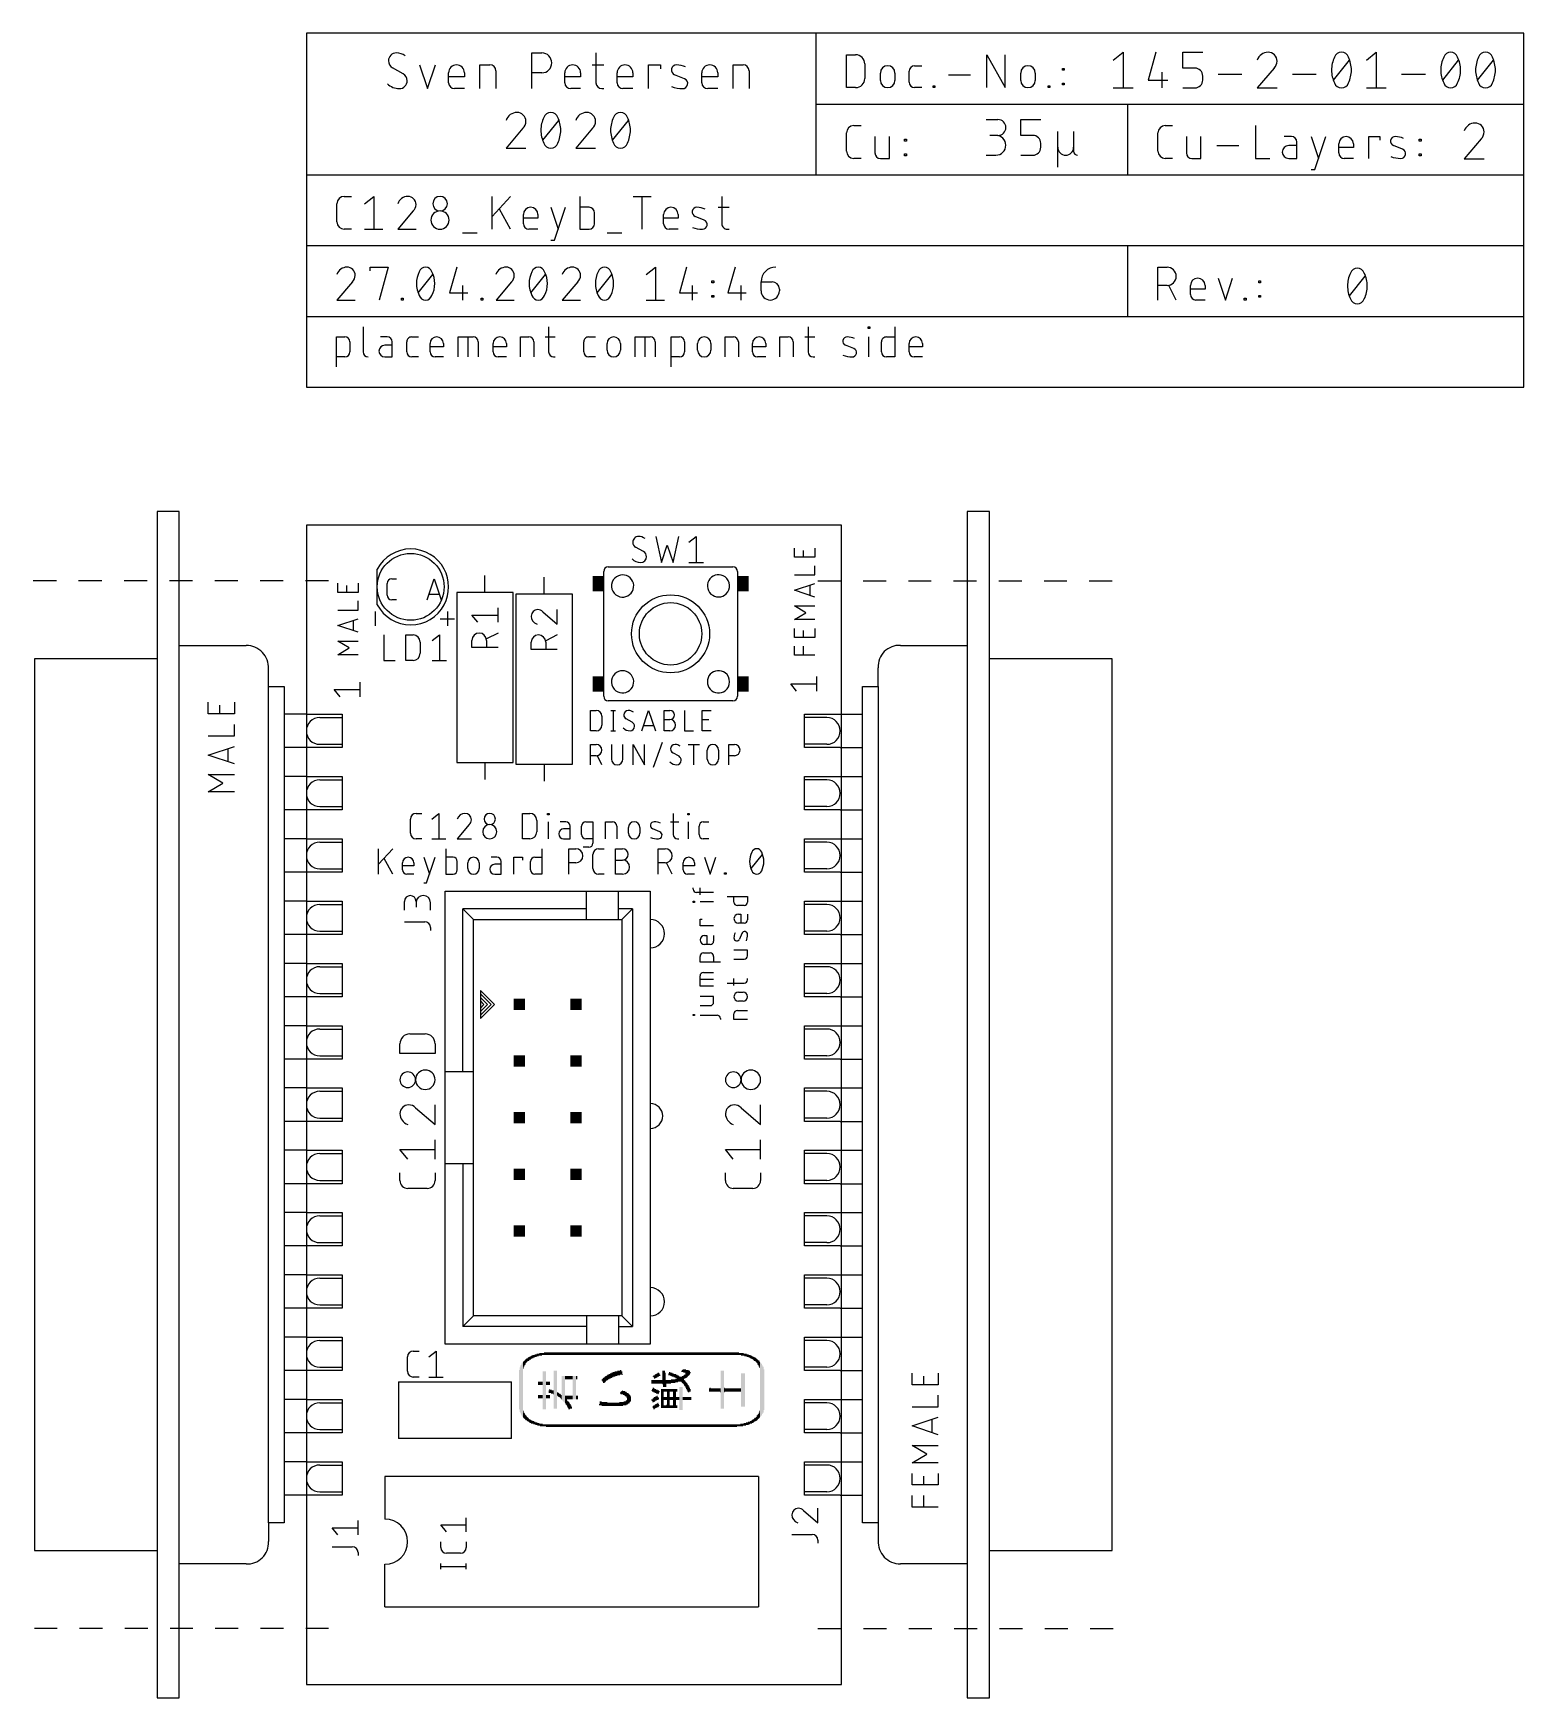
# Model space of a CAD drawing. Extents: x -12.2 to 54.6, y -5.6 to 69.1.
import ezdxf

# ---------------------------------------------------------------- set-up
doc = ezdxf.new("R2010")
doc.units = 0
for name, color, linetype in [('20', 30, 'CONTINUOUS'), ('21', 253, 'CONTINUOUS'), ('25', 253, 'CONTINUOUS'), ('48', 213, 'CONTINUOUS'), ('51', 253, 'CONTINUOUS')]:
    doc.layers.add(name, color=color, linetype=linetype)

# ---------------------------------------------------------------- blocks, each defined once
blk = doc.blocks.new('RECT')
blk.add_solid([(-0.5, -0.5), (0.5, -0.5), (-0.5, 0.5), (0.5, 0.5)])

msp = doc.modelspace()

# ---------------------------------------------------------------- linework, layer by layer
at = {"layer": '20'}
for p, q in [((0, 47), (0, -5)), ((24, 47), (0, 47)), ((24, -5), (24, 47)), ((0, -5), (24, -5))]:
    msp.add_line(p, q, dxfattribs=at)
at = {"layer": '21'}
for p, q in [((1.3589, 54.0914), (1.3589, 55.4376)), ((1.3589, 55.4376), (1.7328, 55.4376)), ((2.5485, 55.8864), (2.5485, 54.7645)), ((3.632, 55.4376), (3.3329, 55.4376)), ((4.725, 55.4376), (5.0241, 55.4376)), ((6.813, 54.5402), (6.813, 55.4376)), ((6.813, 55.4376), (7.4861, 55.4376)), ((7.2617, 54.5402), (7.2617, 55.4376)), ((9.609, 54.5402), (9.609, 55.4376)), ((9.609, 55.4376), (9.983, 55.4376)), ((10.7198, 55.4376), (11.1685, 55.4376)), ((10.8694, 55.8864), (10.8694, 54.7645)), ((12.6643, 55.4376), (12.9635, 55.4376)), ((14.7524, 54.5402), (14.7524, 55.4376)), ((14.7524, 55.4376), (15.4255, 55.4376)), ((15.2011, 54.5402), (15.2011, 55.4376)), ((16.3706, 54.0914), (16.3706, 55.4376)), ((16.3706, 55.4376), (16.7446, 55.4376)), ((18.7804, 54.5402), (18.7804, 55.4376)), ((18.7804, 55.4376), (19.1543, 55.4376)), ((21.2443, 54.5402), (21.2443, 55.4376)), ((21.2443, 55.4376), (21.6182, 55.4376)), ((22.355, 55.4376), (22.8038, 55.4376)), ((22.5046, 55.8864), (22.5046, 54.7645)), ((25.2019, 55.8116), (25.2019, 55.8864)), ((25.2019, 55.8864), (25.2767, 55.8864)), ((25.2767, 55.8116), (25.2019, 55.8116)), ((25.2393, 54.5402), (25.2393, 55.4376)), ((25.2767, 55.8864), (25.2767, 55.8116)), ((26.0229, 55.4376), (26.3968, 55.4376)), ((26.3968, 55.8864), (26.3968, 54.5402)), ((1.7328, 54.5402), (1.3589, 54.5402)), ((1.9572, 55.2133), (1.9572, 54.7645)), ((3.8564, 55.0637), (3.5199, 55.0637)), ((3.5199, 54.5402), (3.8564, 54.5402)), ((3.8564, 54.5402), (3.8564, 55.2133)), ((4.5006, 54.7645), (4.5006, 55.2133)), ((5.0241, 54.5402), (4.725, 54.5402)), ((5.5481, 54.7645), (5.5481, 55.1385)), ((6.1464, 54.9889), (5.5481, 54.9889)), ((6.1464, 54.5402), (5.7725, 54.5402)), ((6.1464, 55.1385), (6.1464, 54.9889)), ((7.7105, 55.2133), (7.7105, 54.5402)), ((8.3771, 54.7645), (8.3771, 55.1385)), ((8.9754, 54.9889), (8.3771, 54.9889)), ((8.9754, 54.5402), (8.6014, 54.5402)), ((8.9754, 55.1385), (8.9754, 54.9889)), ((10.2074, 55.2133), (10.2074, 54.5402)), ((11.0937, 54.5402), (11.1685, 54.5402)), ((12.44, 54.7645), (12.44, 55.2133)), ((12.9635, 54.5402), (12.6643, 54.5402)), ((13.4875, 54.8393), (13.4875, 55.1385)), ((14.0858, 55.1385), (14.0858, 54.8393)), ((15.6498, 55.2133), (15.6498, 54.5402)), ((16.7446, 54.5402), (16.3706, 54.5402)), ((16.969, 55.2133), (16.969, 54.7645)), ((17.5484, 54.8393), (17.5484, 55.1385)), ((18.1467, 55.1385), (18.1467, 54.8393)), ((19.3787, 55.2133), (19.3787, 54.5402)), ((20.0123, 54.7645), (20.0123, 55.1385)), ((20.6106, 54.9889), (20.0123, 54.9889)), ((20.6106, 54.5402), (20.2367, 54.5402)), ((20.6106, 55.1385), (20.6106, 54.9889)), ((21.8426, 55.2133), (21.8426, 54.5402)), ((22.729, 54.5402), (22.8038, 54.5402)), ((24.5594, 54.9141), (24.1854, 55.0637)), ((25.7985, 54.7645), (25.7985, 55.2133)), ((26.3968, 54.5402), (26.0229, 54.5402)), ((27.0391, 54.7645), (27.0391, 55.1385)), ((27.6374, 54.9889), (27.0391, 54.9889)), ((27.6374, 54.5402), (27.2635, 54.5402)), ((27.6374, 55.1385), (27.6374, 54.9889)), ((-5.7, 47.6), (-6.7, 47.6)), ((-6.7, 47.6), (-6.7, 41)), ((-5.7, 41.6), (-5.7, 47.6)), ((30.65, 47.6), (29.65, 47.6)), ((29.65, 47.6), (29.65, 41.6)), ((30.65, 41), (30.65, 47.6)), ((21.8948, 45.5561), (21.8948, 45.9625)), ((22.8092, 45.5561), (21.8948, 45.5561)), ((22.3012, 45.5561), (22.3012, 45.8609)), ((22.8092, 45.9625), (22.8092, 45.5561)), ((13.5875, 45.1188), (19.0875, 45.1188)), ((22.8092, 44.7637), (22.8092, 45.1701)), ((-11.2143, 44.5), (-12.25, 44.5)), ((-9.1786, 44.5), (-10.2143, 44.5)), ((-7.1429, 44.5), (-8.1786, 44.5)), ((-5.1071, 44.5), (-6.1429, 44.5)), ((-3.0714, 44.5), (-4.1071, 44.5)), ((-1.0357, 44.5), (-2.0714, 44.5)), ((1, 44.5), (-0.0357, 44.5)), ((1.4111, 43.9793), (1.4111, 44.3857)), ((1.8175, 43.9793), (1.8175, 44.2841)), ((2.3255, 44.3857), (2.3255, 43.9793)), ((8.0137, 43.9738), (8.0137, 44.7358)), ((10.6713, 43.8925), (10.6713, 44.6545)), ((21.8948, 44.7637), (22.8092, 44.7637)), ((21.8948, 44.0708), (22.8092, 44.3756)), ((22.8092, 43.766), (21.8948, 44.0708)), ((22.5806, 44.2994), (22.5806, 43.8422)), ((22.95, 44.5), (23.9786, 44.5)), ((24.9786, 44.5), (26.0071, 44.5)), ((27.0071, 44.5), (28.0357, 44.5)), ((29.0357, 44.5), (30.0643, 44.5)), ((31.0643, 44.5), (32.0929, 44.5)), ((33.0929, 44.5), (34.1214, 44.5)), ((35.1214, 44.5), (36.15, 44.5)), ((2.3255, 43.9793), (1.4111, 43.9793)), ((2.3255, 43.1868), (2.3255, 43.5932)), ((6.7438, 43.9738), (6.7438, 36.3538)), ((9.2838, 43.9738), (6.7438, 43.9738)), ((9.2838, 36.3538), (9.2838, 43.9738)), ((9.4013, 43.8925), (9.4013, 36.2725)), ((11.9413, 43.8925), (9.4013, 43.8925)), ((11.9413, 36.2725), (11.9413, 43.8925)), ((13.3375, 40.6688), (13.3375, 43.5688)), ((19.3375, 43.5688), (19.3375, 40.7188)), ((22.4028, 43.0649), (21.8948, 43.3697)), ((21.8948, 43.3697), (22.8092, 43.3697)), ((1.4111, 43.1868), (2.3255, 43.1868)), ((1.4111, 42.4939), (2.3255, 42.7987)), ((2.0968, 42.7225), (2.0968, 42.2653)), ((3.0925, 43.115), (3.0925, 42.48)), ((6.0088, 42.7975), (6.6438, 42.7975)), ((6.3262, 43.115), (6.3262, 42.48)), ((21.8948, 42.7601), (22.4028, 43.0649)), ((22.8092, 42.7601), (21.8948, 42.7601)), ((2.3255, 42.1891), (1.4111, 42.4939)), ((21.8948, 41.9595), (21.8948, 42.3659)), ((22.8092, 41.9595), (21.8948, 41.9595)), ((22.3012, 41.9595), (22.3012, 42.2643)), ((22.8092, 42.3659), (22.8092, 41.9595)), ((-5.7, 0.4), (-5.7, 41.6)), ((-5.7, 41.6), (-2.7, 41.6)), ((1.9191, 41.4881), (1.4111, 41.7929)), ((1.4111, 41.7929), (2.3255, 41.7929)), ((1.4111, 41.1833), (1.9191, 41.4881)), ((2.3255, 41.1833), (1.4111, 41.1833)), ((21.8948, 41.1671), (21.8948, 41.5735)), ((22.8092, 41.1671), (21.8948, 41.1671)), ((22.3012, 41.1671), (22.3012, 41.5735)), ((26.65, 41.6), (29.65, 41.6)), ((29.65, 41.6), (29.65, 0.4)), ((-6.7, 41), (-12.2, 41)), ((-12.2, 41), (-12.2, 1)), ((-6.7, 41), (-6.7, 1)), ((-1.7, 39.75), (-1.7, 40.55)), ((25.65, 39.75), (25.65, 40.6)), ((30.65, 1), (30.65, 41)), ((36.15, 41), (30.65, 41)), ((36.15, 1), (36.15, 41)), ((-1.7, 2.25), (-1.7, 39.75)), ((-1.7, 39.75), (-1, 39.75)), ((-1, 39.75), (-1, 2.25)), ((1.5104, 39.3001), (1.2508, 39.6246)), ((1.2508, 39.6246), (2.4192, 39.6246)), ((2.4192, 39.3001), (2.4192, 39.9492)), ((21.9904, 39.5508), (21.7308, 39.8754)), ((21.7308, 39.8754), (22.8992, 39.8754)), ((22.8992, 39.5508), (22.8992, 40.1999)), ((24.95, 2.25), (24.95, 39.75)), ((24.95, 39.75), (25.65, 39.75)), ((25.65, 39.75), (25.65, 2.25)), ((-4.3992, 38.5299), (-4.3992, 39.0492)), ((-3.8799, 38.5299), (-3.8799, 38.9194)), ((-3.2308, 39.0492), (-3.2308, 38.5299)), ((18.7375, 39.1187), (13.5875, 39.1187)), ((-3.2308, 38.5299), (-4.3992, 38.5299)), ((0, 38.514), (-1, 38.514)), ((12.7508, 37.7698), (12.7508, 38.6842)), ((12.7508, 38.6842), (13.0048, 38.6842)), ((13.2588, 38.4302), (13.2588, 38.0238)), ((13.6652, 38.6842), (13.8684, 38.6842)), ((13.7668, 38.6842), (13.7668, 37.7698)), ((14.6202, 38.1508), (14.3408, 38.3032)), ((15.047, 37.7698), (15.3518, 38.6842)), ((15.3518, 38.6842), (15.6566, 37.7698)), ((16.0579, 37.7698), (16.0579, 38.6842)), ((16.0579, 38.6842), (16.3119, 38.6842)), ((16.0579, 38.2778), (16.3119, 38.2778)), ((16.9591, 38.6842), (16.9591, 37.7698)), ((17.7515, 37.7698), (17.7515, 38.6842)), ((17.7515, 38.6842), (18.1579, 38.6842)), ((17.7515, 38.2778), (18.0563, 38.2778)), ((23.95, 38.514), (24.95, 38.514)), ((-4.3992, 37.5393), (-3.2308, 37.5393)), ((-3.2308, 37.5393), (-3.2308, 38.0586)), ((13.0048, 37.7698), (12.7508, 37.7698)), ((13.6652, 37.7698), (13.8684, 37.7698)), ((15.5804, 37.9984), (15.1232, 37.9984)), ((16.3119, 37.7698), (16.0579, 37.7698)), ((16.9591, 37.7698), (17.3655, 37.7698)), ((18.1579, 37.7698), (17.7515, 37.7698)), ((-4.3992, 36.6805), (-3.2308, 37.07)), ((-3.2308, 36.291), (-4.3992, 36.6805)), ((-3.5229, 36.9726), (-3.5229, 36.3884)), ((0, 37.014), (-1, 37.014)), ((12.7508, 36.2458), (12.7508, 37.1602)), ((12.7508, 37.1602), (13.0048, 37.1602)), ((13.0048, 36.6522), (12.7508, 36.6522)), ((13.2588, 36.2458), (13.0556, 36.6522)), ((13.689, 37.1602), (13.689, 36.4998)), ((14.1971, 36.4998), (14.1971, 37.1602)), ((14.6644, 36.2458), (14.6644, 37.1602)), ((14.6644, 37.1602), (15.1724, 36.2458)), ((15.1724, 36.2458), (15.1724, 37.1602)), ((15.5686, 36.1442), (15.975, 37.2618)), ((16.7167, 36.6268), (16.4373, 36.7792)), ((17.1333, 37.1602), (17.6413, 37.1602)), ((17.3873, 36.2458), (17.3873, 37.1602)), ((17.9867, 36.4998), (17.9867, 36.9062)), ((18.4947, 36.9062), (18.4947, 36.4998)), ((18.9468, 36.2458), (18.9468, 37.1602)), ((18.9468, 37.1602), (19.2008, 37.1602)), ((19.2008, 36.6522), (18.9468, 36.6522)), ((23.95, 37.014), (24.95, 37.014)), ((6.7438, 36.3538), (9.2838, 36.3538)), ((8.0137, 36.3538), (8.0137, 35.5918)), ((9.4013, 36.2725), (11.9413, 36.2725)), ((10.6713, 36.2725), (10.6713, 35.5105)), ((-3.7501, 35.4232), (-4.3992, 35.8127)), ((-4.3992, 35.8127), (-3.2308, 35.8127)), ((-4.3992, 35.0337), (-3.7501, 35.4232)), ((0, 35.72), (-1, 35.72)), ((23.95, 35.72), (24.95, 35.72)), ((-3.2308, 35.0337), (-4.3992, 35.0337)), ((0, 34.22), (-1, 34.22)), ((4.6673, 33.1788), (4.6673, 33.8137)), ((4.9213, 34.0678), (5.1753, 34.0678)), ((5.6235, 33.8137), (5.941, 34.0678)), ((5.941, 34.0678), (5.941, 32.9248)), ((9.7002, 32.9248), (9.7002, 34.0678)), ((9.7002, 34.0678), (10.0177, 34.0678)), ((10.3352, 33.7503), (10.3352, 33.2422)), ((10.8241, 34.0042), (10.8241, 34.0678)), ((10.8241, 34.0678), (10.8876, 34.0678)), ((10.8876, 34.0042), (10.8241, 34.0042)), ((10.8559, 32.9248), (10.8559, 33.6868)), ((10.8876, 34.0678), (10.8876, 34.0042)), ((11.6367, 33.6868), (11.3827, 33.6868)), ((12.5384, 33.6868), (12.8559, 33.6868)), ((12.8559, 33.6868), (12.8559, 32.7343)), ((13.4213, 32.9248), (13.4213, 33.6868)), ((13.4213, 33.6868), (13.7388, 33.6868)), ((16.3319, 33.6868), (16.7129, 33.6868)), ((16.4589, 34.0678), (16.4589, 33.1153)), ((17.1106, 34.0042), (17.1106, 34.0678)), ((17.1106, 34.0678), (17.1741, 34.0678)), ((17.1741, 34.0042), (17.1106, 34.0042)), ((17.1424, 32.9248), (17.1424, 33.6868)), ((17.1741, 34.0678), (17.1741, 34.0042)), ((17.8043, 33.6868), (18.0583, 33.6868)), ((23.95, 34.22), (24.95, 34.22)), ((0, 32.926), (-1, 32.926)), ((5.1753, 32.9248), (4.9213, 32.9248)), ((5.6235, 32.9248), (6.2585, 32.9248)), ((7.3062, 33.5598), (6.7665, 32.9248)), ((6.7665, 32.9248), (7.4015, 32.9248)), ((10.0177, 32.9248), (9.7002, 32.9248)), ((11.8272, 33.3693), (11.5414, 33.3693)), ((11.5414, 32.9248), (11.8272, 32.9248)), ((11.8272, 32.9248), (11.8272, 33.4963)), ((12.3479, 33.1153), (12.3479, 33.4963)), ((12.8559, 32.9248), (12.5384, 32.9248)), ((13.9293, 33.4963), (13.9293, 32.9248)), ((14.45, 33.1788), (14.45, 33.4327)), ((14.958, 33.4327), (14.958, 33.1788)), ((15.8533, 33.2422), (15.5358, 33.3693)), ((16.6494, 32.9248), (16.7129, 32.9248)), ((17.6138, 33.1153), (17.6138, 33.4963)), ((18.0583, 32.9248), (17.8043, 32.9248)), ((23.95, 32.926), (24.95, 32.926)), ((3.2385, 31.3373), (3.2385, 32.4802)), ((3.8735, 32.4802), (3.2385, 31.7818)), ((6.2614, 32.4802), (6.2614, 31.3373)), ((10.5661, 32.4802), (10.5661, 31.3373)), ((11.7729, 31.3373), (11.7729, 32.4802)), ((11.7729, 32.4802), (12.0904, 32.4802)), ((12.6654, 32.5438), (12.4114, 32.5438)), ((12.855, 31.5913), (12.855, 32.2263)), ((13.109, 32.4802), (13.363, 32.4802)), ((13.8684, 31.3373), (13.8684, 32.4802)), ((13.8684, 32.4802), (14.1859, 32.4802)), ((15.7797, 31.3373), (15.7797, 32.4802)), ((15.7797, 32.4802), (16.0973, 32.4802)), ((19.9498, 31.5913), (20.4578, 32.2263)), ((0, 31.426), (-1, 31.426)), ((3.8735, 31.3373), (3.4925, 32.0358)), ((4.3117, 31.5278), (4.3117, 31.8453)), ((4.8197, 31.7183), (4.3117, 31.7183)), ((4.8197, 31.8453), (4.8197, 31.7183)), ((5.2641, 32.0993), (5.5182, 31.3373)), ((5.3912, 30.9563), (5.7721, 32.0993)), ((6.5789, 32.0993), (6.2614, 32.0993)), ((6.7694, 31.5278), (6.7694, 31.9088)), ((7.2453, 31.5913), (7.2453, 31.8453)), ((7.7533, 31.8453), (7.7533, 31.5913)), ((8.5468, 32.0993), (8.2928, 32.0993)), ((8.7373, 31.7818), (8.4516, 31.7818)), ((8.7373, 31.3373), (8.7373, 31.9088)), ((9.3102, 31.3373), (9.3102, 32.0993)), ((9.3102, 32.0993), (9.6912, 32.0993)), ((9.6912, 32.0993), (9.6912, 31.9723)), ((10.0581, 31.5278), (10.0581, 31.9088)), ((10.2486, 32.0993), (10.5661, 32.0993)), ((12.0904, 31.8453), (11.7729, 31.8453)), ((13.8684, 31.9723), (14.1859, 31.9723)), ((16.0973, 31.8453), (15.7797, 31.8453)), ((16.4148, 31.3373), (16.1608, 31.8453)), ((16.9018, 31.5278), (16.9018, 31.8453)), ((17.4098, 31.7183), (16.9018, 31.7183)), ((17.4098, 31.8453), (17.4098, 31.7183)), ((17.8543, 32.0993), (18.1083, 31.3373)), ((18.1083, 31.3373), (18.3623, 32.0993)), ((18.7623, 31.3373), (18.7623, 31.4008)), ((18.7623, 31.4008), (18.8258, 31.4008)), ((18.8258, 31.4008), (18.8258, 31.3373)), ((23.95, 31.426), (24.95, 31.426)), ((4.8197, 31.3373), (4.5022, 31.3373)), ((5.2641, 30.9563), (5.3912, 30.9563)), ((6.2614, 31.3373), (6.5789, 31.3373)), ((8.4516, 31.3373), (8.7373, 31.3373)), ((10.5661, 31.3373), (10.2486, 31.3373)), ((13.363, 31.3373), (13.109, 31.3373)), ((14.1859, 31.3373), (13.8684, 31.3373)), ((17.4098, 31.3373), (17.0923, 31.3373)), ((17.3545, 30.6735), (17.3545, 30.7243)), ((17.6593, 30.4195), (17.6593, 30.7243)), ((18.8258, 31.3373), (18.7623, 31.3373)), ((0, 30.132), (-1, 30.132)), ((6.2212, 22.4776), (6.2212, 30.5738)), ((6.2212, 30.5738), (12.5713, 30.5738)), ((12.5713, 30.5738), (14, 30.5738)), ((12.5713, 29.7801), (12.5713, 30.5738)), ((14, 30.5738), (15.4288, 30.5738)), ((14, 29.7801), (14, 30.5738)), ((15.4288, 30.5738), (15.4288, 10.2538)), ((17.3545, 30.071), (17.3545, 30.1218)), ((17.3545, 30.1218), (17.4054, 30.1218)), ((17.4054, 30.071), (17.3545, 30.071)), ((17.4054, 30.1218), (17.4054, 30.071)), ((18.269, 30.5211), (17.5069, 30.5211)), ((18.269, 30.0964), (17.6593, 30.0964)), ((18.8786, 30.3375), (19.793, 30.3375)), ((19.1834, 30.0835), (19.1834, 30.3375)), ((19.6406, 29.9311), (19.3358, 29.9311)), ((19.793, 30.3375), (19.793, 30.0835)), ((23.95, 30.132), (24.95, 30.132)), ((12.5713, 29.7801), (7.015, 29.7801)), ((7.015, 22.4776), (7.015, 29.7801)), ((7.015, 29.7801), (7.4912, 29.3038)), ((7.4912, 22.4776), (7.4912, 29.3038)), ((7.4912, 29.3038), (12.5713, 29.3038)), ((12.5713, 29.3038), (12.5713, 29.7801)), ((12.5713, 29.3038), (14, 29.3038)), ((14, 29.3038), (14, 29.7801)), ((14.635, 29.7801), (14, 29.7801)), ((14, 29.3038), (14.1588, 29.3038)), ((14.635, 29.7801), (14.1588, 29.3038)), ((14.1588, 29.3038), (14.1588, 11.5237)), ((14.635, 29.7801), (14.635, 11.0475)), ((17.6593, 29.0153), (17.6593, 29.3201)), ((17.6593, 29.3201), (17.761, 29.3201)), ((19.3865, 29.5503), (19.4882, 29.5503)), ((19.6406, 29.1439), (19.3865, 29.1439)), ((19.4882, 29.5503), (19.4882, 29.1439)), ((19.793, 29.5503), (19.793, 29.2963)), ((0, 28.632), (-1, 28.632)), ((18.269, 29.0153), (17.6593, 29.0153)), ((17.8626, 28.5928), (17.9642, 28.5928)), ((17.9642, 28.5928), (17.9642, 28.1864)), ((18.269, 28.5928), (18.269, 28.3388)), ((19.5389, 28.6817), (19.4374, 28.4277)), ((23.95, 28.632), (24.95, 28.632)), ((17.6593, 27.3992), (17.6593, 27.6532)), ((17.8117, 27.8056), (18.1166, 27.8056)), ((18.1166, 28.1864), (17.8626, 28.1864)), ((18.269, 27.6532), (18.269, 27.3992)), ((19.793, 27.9349), (19.1834, 27.9349)), ((19.793, 27.6809), (19.793, 27.9349)), ((0, 27.338), (-1, 27.338)), ((18.5738, 27.3992), (17.6593, 27.3992)), ((17.8117, 26.9265), (18.269, 26.9265)), ((19.1834, 27.5285), (19.6406, 27.5285)), ((23.95, 27.338), (24.95, 27.338)), ((17.6593, 26.3169), (17.6593, 26.7741)), ((18.269, 26.6217), (17.6593, 26.6217)), ((18.269, 26.3169), (17.6593, 26.3169)), ((18.8786, 26.4534), (19.6406, 26.4534)), ((19.1834, 26.3518), (19.1834, 26.6566)), ((19.793, 26.6058), (19.793, 26.6566)), ((0, 25.838), (-1, 25.838)), ((8.4438, 25.4938), (7.8088, 26.1288)), ((7.8088, 26.1288), (7.8088, 25.9701)), ((8.285, 25.4938), (7.8088, 25.9701)), ((7.8088, 25.9701), (7.8088, 25.8113)), ((8.1263, 25.4938), (7.8088, 25.8113)), ((7.8088, 25.8113), (7.8088, 25.6526)), ((7.8088, 25.6526), (7.8088, 25.3351)), ((7.9675, 25.4938), (7.8088, 25.6526)), ((7.8088, 24.8588), (8.4438, 25.4938)), ((7.8088, 25.0175), (8.285, 25.4938)), ((7.8088, 25.1762), (8.1263, 25.4938)), ((7.8088, 25.3351), (7.9675, 25.4938)), ((18.269, 25.8496), (17.6593, 25.8496)), ((17.6593, 25.4432), (18.1166, 25.4432)), ((18.269, 25.5956), (18.269, 25.8496)), ((19.3865, 26.0452), (19.5898, 26.0452)), ((19.5898, 25.6388), (19.3865, 25.6388)), ((23.95, 25.838), (24.95, 25.838)), ((7.8088, 25.3351), (7.8088, 25.1762)), ((7.8088, 25.1762), (7.8088, 25.0175)), ((7.8088, 25.0175), (7.8088, 24.8588)), ((17.3545, 24.9936), (17.3545, 25.0444)), ((17.3545, 25.0444), (17.4054, 25.0444)), ((17.4054, 24.9936), (17.3545, 24.9936)), ((17.4054, 25.0444), (17.4054, 24.9936)), ((17.6593, 25.019), (18.4214, 25.019)), ((18.5738, 24.8666), (18.5738, 24.8158)), ((19.1834, 24.8158), (19.1834, 25.0698)), ((19.793, 24.8158), (19.1834, 24.8158)), ((19.3358, 25.2222), (19.793, 25.2222)), ((0, 24.544), (-1, 24.544)), ((4.6348, 24.1703), (5.3347, 24.1703)), ((23.95, 24.544), (24.95, 24.544)), ((4.1974, 23.2954), (4.1974, 23.7329)), ((5.7721, 23.2954), (4.1974, 23.2954)), ((5.7721, 23.7329), (5.7721, 23.2954)), ((0, 23.044), (-1, 23.044)), ((6.2212, 18.3499), (6.2212, 22.4776)), ((7.015, 22.4776), (6.2212, 22.4776)), ((7.4912, 22.4776), (7.015, 22.4776)), ((7.4912, 18.3499), (7.4912, 22.4776)), ((23.95, 23.044), (24.95, 23.044)), ((0, 21.75), (-1, 21.75)), ((23.95, 21.75), (24.95, 21.75)), ((5.7721, 20.1171), (5.7721, 20.992)), ((20.3772, 20.1171), (20.3772, 20.992)), ((0, 20.25), (-1, 20.25)), ((4.8973, 20.8607), (5.7721, 20.1171)), ((19.5023, 20.8607), (20.3772, 20.1171)), ((23.95, 20.25), (24.95, 20.25)), ((5.7721, 18.554), (5.7721, 19.4288)), ((20.3772, 18.554), (20.3772, 19.4288)), ((0, 18.956), (-1, 18.956)), ((4.5473, 18.554), (4.1974, 18.9914)), ((4.1974, 18.9914), (5.7721, 18.9914)), ((19.1523, 18.554), (18.8024, 18.9914)), ((18.8024, 18.9914), (20.3772, 18.9914)), ((23.95, 18.956), (24.95, 18.956)), ((4.1974, 17.5966), (4.1974, 17.9465)), ((5.7721, 17.9465), (5.7721, 17.5966)), ((6.2212, 10.2538), (6.2212, 18.3499)), ((7.015, 18.3499), (6.2212, 18.3499)), ((7.4912, 18.3499), (7.015, 18.3499)), ((7.015, 18.3499), (7.015, 11.0475)), ((7.4912, 11.5237), (7.4912, 18.3499)), ((18.8024, 17.5966), (18.8024, 17.9465)), ((20.3772, 17.9465), (20.3772, 17.5966)), ((0, 17.456), (-1, 17.456)), ((5.4222, 17.2466), (4.5473, 17.2466)), ((20.0272, 17.2466), (19.1523, 17.2466)), ((23.95, 17.456), (24.95, 17.456)), ((0, 16.162), (-1, 16.162)), ((23.95, 16.162), (24.95, 16.162)), ((0, 14.662), (-1, 14.662)), ((23.95, 14.662), (24.95, 14.662)), ((0, 13.368), (-1, 13.368)), ((23.95, 13.368), (24.95, 13.368)), ((0, 11.868), (-1, 11.868)), ((7.4912, 11.5237), (7.015, 11.0475)), ((12.5713, 11.5237), (7.4912, 11.5237)), ((14, 11.5237), (12.5713, 11.5237)), ((12.5713, 11.5237), (12.5713, 11.0475)), ((14.1588, 11.5237), (14, 11.5237)), ((14, 11.5237), (14, 11.0475)), ((14.1588, 11.5237), (14.635, 11.0475)), ((23.95, 11.868), (24.95, 11.868)), ((0, 10.574), (-1, 10.574)), ((12.5713, 11.0475), (7.015, 11.0475)), ((12.5713, 11.0475), (12.5713, 10.2538)), ((14, 11.0475), (14, 10.2538)), ((14, 11.0475), (14.635, 11.0475)), ((23.95, 10.574), (24.95, 10.574)), ((12.5713, 10.2538), (6.2212, 10.2538)), ((14, 10.2538), (12.5713, 10.2538)), ((15.4288, 10.2538), (14, 10.2538)), ((0, 9.074), (-1, 9.074)), ((23.95, 9.074), (24.95, 9.074)), ((4.1275, 8.5725), (4.1275, 6.0325)), ((4.1275, 8.5725), (9.2075, 8.5725)), ((9.2075, 6.0325), (9.2075, 8.5725)), ((27.1808, 8.4372), (27.1808, 8.9565)), ((28.3492, 8.4372), (27.1808, 8.4372)), ((27.7001, 8.4372), (27.7001, 8.8267)), ((28.3492, 8.9565), (28.3492, 8.4372)), ((0, 7.78), (-1, 7.78)), ((23.95, 7.78), (24.95, 7.78)), ((28.3492, 7.4466), (28.3492, 7.9659)), ((27.1808, 7.4466), (28.3492, 7.4466)), ((27.1808, 6.5878), (28.3492, 6.9773)), ((28.0571, 6.8799), (28.0571, 6.2957)), ((0, 6.28), (-1, 6.28)), ((9.2075, 6.0325), (4.1275, 6.0325)), ((23.95, 6.28), (24.95, 6.28)), ((28.3492, 6.1983), (27.1808, 6.5878)), ((27.8299, 5.3305), (27.1808, 5.72)), ((27.1808, 5.72), (28.3492, 5.72)), ((27.1808, 4.941), (27.8299, 5.3305)), ((0, 4.986), (-1, 4.986)), ((23.95, 4.986), (24.95, 4.986)), ((28.3492, 4.941), (27.1808, 4.941)), ((20.2883, 4.3197), (3.5243, 4.3197)), ((3.5243, 4.3197), (3.5243, 2.4148)), ((20.2883, 4.3197), (20.2883, -1.5223)), ((27.1808, 3.9414), (27.1808, 4.4607)), ((28.3492, 3.9414), (27.1808, 3.9414)), ((27.7001, 3.9414), (27.7001, 4.3309)), ((28.3492, 4.4607), (28.3492, 3.9414)), ((0, 3.486), (-1, 3.486)), ((23.95, 3.486), (24.95, 3.486)), ((27.1808, 2.9508), (27.1808, 3.4701)), ((27.7001, 2.9508), (27.7001, 3.4701)), ((-1, 2.25), (-1.7, 2.25)), ((-1.7, 2.25), (-1.7, 1.4)), ((25.65, 2.25), (24.95, 2.25)), ((25.65, 2.25), (25.65, 1.45)), ((28.3492, 2.9508), (27.1808, 2.9508)), ((-12.2, 1), (-6.7, 1)), ((-6.7, 1), (-6.7, -5.6)), ((30.65, -5.6), (30.65, 1)), ((30.65, 1), (36.15, 1)), ((-2.7, 0.4), (-5.7, 0.4)), ((-5.7, -5.6), (-5.7, 0.4)), ((3.5243, -1.5223), (3.5243, 0.3828)), ((29.65, 0.4), (26.65, 0.4)), ((29.65, 0.4), (29.65, -5.6)), ((3.5243, -1.5223), (20.2883, -1.5223)), ((-11.1714, -2.5), (-12.2, -2.5)), ((-9.1429, -2.5), (-10.1714, -2.5)), ((-7.1143, -2.5), (-8.1429, -2.5)), ((-5.0857, -2.5), (-6.1143, -2.5)), ((-3.0571, -2.5), (-4.0857, -2.5)), ((-1.0286, -2.5), (-2.0571, -2.5)), ((1, -2.5), (-0.0286, -2.5)), ((22.95, -2.5), (23.9857, -2.5)), ((24.9857, -2.5), (26.0214, -2.5)), ((27.0214, -2.5), (28.0571, -2.5)), ((29.0571, -2.5), (30.0929, -2.5)), ((31.0929, -2.5), (32.1286, -2.5)), ((33.1286, -2.5), (34.1643, -2.5)), ((35.1643, -2.5), (36.2, -2.5)), ((-6.7, -5.6), (-5.7, -5.6)), ((29.65, -5.6), (30.65, -5.6))]:
    msp.add_line(p, q, dxfattribs=at)
for radius in [1.75, 1.4]:
    msp.add_circle((16.3375, 42.1187), radius, dxfattribs=at)
for centre, radius, start, end in [((1.7328, 55.2133), 0.2244, 0, 90), ((3.632, 55.2133), 0.2244, 0, 90), ((4.725, 55.2133), 0.2244, 89.9992, 180), ((5.8473, 55.1385), 0.2992, 0, 180), ((7.4861, 55.2133), 0.2244, 0, 90), ((8.6762, 55.1385), 0.2992, 0, 180), ((9.983, 55.2133), 0.2244, 0, 90), ((12.6643, 55.2133), 0.2244, 89.9992, 180), ((13.7866, 55.1385), 0.2992, 0, 180), ((15.4255, 55.2133), 0.2244, 0, 90), ((16.7446, 55.2133), 0.2244, 0, 90), ((17.8475, 55.1385), 0.2992, 0, 180), ((19.1543, 55.2133), 0.2244, 0, 90), ((20.3115, 55.1385), 0.2992, 0, 180), ((21.6182, 55.2133), 0.2244, 0, 90), ((24.2574, 55.2437), 0.1939, 89.181, 248.1986), ((24.2481, 54.5884), 0.8493, 65.7609, 89.181), ((26.0229, 55.2133), 0.2244, 89.9992, 180), ((27.3382, 55.1385), 0.2992, 0, 180), ((1.7328, 54.7645), 0.2244, 270.0008, 0), ((2.7729, 54.7645), 0.2244, 180, 270), ((3.5199, 54.8019), 0.2618, 90, 270), ((4.725, 54.7645), 0.2244, 180, 270), ((5.7725, 54.7645), 0.2244, 180, 270), ((8.6014, 54.7645), 0.2244, 180, 270), ((11.0937, 54.7645), 0.2244, 180, 270), ((12.6643, 54.7645), 0.2244, 180, 270), ((13.7866, 54.8393), 0.2992, 180, 0), ((16.7446, 54.7645), 0.2244, 270.0008, 0), ((17.8475, 54.8393), 0.2992, 180, 0), ((20.2367, 54.7645), 0.2244, 180, 270), ((22.729, 54.7645), 0.2244, 180, 270), ((24.5027, 55.8085), 1.2684, 250.2096, 269.181), ((24.4874, 54.734), 0.1939, 269.181, 68.1986), ((26.0229, 54.7645), 0.2244, 180, 270), ((27.2635, 54.7645), 0.2244, 180, 270), ((4.68, 44.2263), 1.7, 28.0725, 151.9275), ((4.68, 44.2263), 1.7, 28.0725, 151.9275), ((14.1877, 44.2654), 0.4975, 232.8791, 134.749), ((18.4873, 44.2721), 0.4975, 52.8791, 314.749), ((4.68, 44.2263), 1.7, 208.0725, 331.9275), ((4.68, 44.2263), 1.7, 208.0725, 331.9275), ((-2.6994, 40.5994), 1.0006, 357.1716, 90.034), ((26.6, 40.65), 0.9513, 86.9872, 183.0128), ((14.1877, 39.9654), 0.4975, 232.8791, 134.749), ((18.4875, 39.9688), 0.5, 53.1301, 306.8699), ((13.0048, 38.4302), 0.254, 0, 90), ((14.4424, 38.481), 0.2032, 90, 180), ((14.4456, 38.481), 0.2064, 180, 239.4898), ((14.4424, 38.3032), 0.381, 53.1301, 90), ((14.5155, 37.973), 0.2064, 360, 59.4898), ((16.3119, 38.481), 0.2032, 270, 90), ((16.3119, 38.0238), 0.254, 270, 90), ((13.0048, 38.0238), 0.254, 270, 0), ((14.5186, 38.1991), 0.4293, 224.7602, 270), ((14.5186, 37.973), 0.2032, 270, 0), ((13.0048, 36.9062), 0.254, 270, 90), ((16.5389, 36.957), 0.2032, 90, 180), ((16.5421, 36.957), 0.2064, 180, 239.4898), ((16.5389, 36.7792), 0.381, 53.1301, 90), ((16.6119, 36.449), 0.2064, 360, 59.4898), ((18.2407, 36.9062), 0.254, 0, 180), ((19.2008, 36.9062), 0.254, 270, 90), ((13.9431, 36.4998), 0.254, 180, 0), ((16.6151, 36.6751), 0.4293, 224.7602, 270), ((16.6151, 36.449), 0.2032, 270, 0), ((18.2407, 36.4998), 0.254, 180, 0), ((4.9213, 33.8137), 0.254, 90, 180), ((7.1157, 33.7006), 0.3671, 90, 162.0547), ((7.1157, 33.782), 0.2858, 0, 90), ((7.0946, 33.782), 0.3069, 313.6027, 0.0001), ((8.227, 33.8137), 0.254, 0, 180), ((8.227, 33.8137), 0.254, 180, 0), ((10.0177, 33.7503), 0.3175, 0, 90), ((11.6367, 33.4963), 0.1905, 0, 90), ((12.5384, 33.4963), 0.1905, 90, 180), ((13.7388, 33.4963), 0.1905, 0, 90), ((14.704, 33.4327), 0.254, 0, 180), ((15.597, 33.5221), 0.1646, 89.1811, 248.1992), ((15.589, 32.9657), 0.7211, 65.7613, 89.1811), ((17.8043, 33.4963), 0.1905, 90, 180), ((4.9213, 33.1788), 0.254, 180, 270), ((8.227, 33.2422), 0.3175, 0, 180), ((8.227, 33.2422), 0.3175, 180, 0), ((10.0177, 33.2422), 0.3175, 270, 0), ((11.5414, 33.147), 0.2223, 90, 270), ((12.5384, 33.1153), 0.1905, 180, 270), ((14.704, 33.1788), 0.254, 180, 0), ((15.8052, 34.0016), 1.077, 250.2092, 269.1811), ((15.7922, 33.0894), 0.1646, 269.1811, 68.1992), ((16.6494, 33.1153), 0.1905, 180, 270), ((17.8043, 33.1153), 0.1905, 180, 270), ((12.0904, 32.1628), 0.3175, 270, 90), ((12.6654, 32.7343), 0.1905, 270, 0), ((13.109, 32.2263), 0.254, 90, 180), ((14.1859, 32.2263), 0.254, 270, 90), ((16.0973, 32.1628), 0.3175, 270, 90), ((20.8282, 31.9088), 0.9419, 154.0108, 180), ((20.2038, 32.2453), 0.235, 90, 161.0754), ((20.2038, 32.2453), 0.235, 18.9246, 90), ((19.5794, 31.9088), 0.9419, 360, 25.9892), ((4.5657, 31.8453), 0.254, 0, 180), ((4.5022, 31.5278), 0.1905, 180, 270), ((6.5789, 31.9088), 0.1905, 0, 90), ((6.5789, 31.5278), 0.1905, 270, 0), ((7.4993, 31.8453), 0.254, 0, 180), ((7.4993, 31.5913), 0.254, 180, 0), ((8.4516, 31.5595), 0.2223, 90, 270), ((8.5468, 31.9088), 0.1905, 0, 90), ((10.2486, 31.9088), 0.1905, 90, 180), ((10.2486, 31.5278), 0.1905, 180, 270), ((13.109, 31.5913), 0.254, 180, 270), ((14.1859, 31.6547), 0.3175, 270, 90), ((17.1558, 31.8453), 0.254, 0, 180), ((17.0923, 31.5278), 0.1905, 180, 270), ((20.8282, 31.9088), 0.9419, 180, 205.9892), ((20.2038, 31.5722), 0.235, 198.9246, 270), ((20.2038, 31.5722), 0.235, 270, 341.0754), ((19.5794, 31.9088), 0.9419, 334.0108, 0), ((17.5069, 30.6735), 0.1524, 180, 270), ((19.3358, 30.0835), 0.1524, 180, 270), ((19.6406, 30.0835), 0.1524, 270, 0), ((15.4288, 28.6688), 0.635, 270, 90), ((19.3865, 29.3471), 0.2032, 90, 270), ((19.6406, 29.2963), 0.1524, 270, 0), ((17.8626, 28.3896), 0.2032, 90, 270), ((19.7602, 28.4702), 0.5769, 155.7608, 179.1816), ((19.3151, 28.4766), 0.1317, 179.1816, 338.1985), ((19.6612, 28.6327), 0.1317, 359.1816, 158.1985), ((18.9315, 28.6432), 0.8615, 340.2087, 359.1816), ((17.8117, 27.6532), 0.1524, 90, 180), ((18.1166, 28.3388), 0.1524, 270, 0), ((18.1166, 27.6532), 0.1524, 0, 90), ((19.6406, 27.6809), 0.1524, 270, 0), ((17.8117, 26.7741), 0.1524, 90, 180), ((19.6406, 26.6058), 0.1524, 270, 0), ((18.1166, 25.5956), 0.1524, 270, 0), ((19.3865, 25.842), 0.2032, 90, 270), ((19.5898, 25.842), 0.2032, 270, 90), ((18.4214, 24.8666), 0.1524, 0, 90), ((19.3358, 25.0698), 0.1524, 90, 180), ((4.6348, 23.7329), 0.4374, 89.9996, 180), ((5.3347, 23.7329), 0.4374, 0, 90), ((4.5473, 22.1176), 0.35, 90, 270), ((4.5473, 22.1176), 0.35, 270, 90), ((5.3347, 22.1176), 0.4374, 90, 270), ((5.3347, 22.1176), 0.4374, 270, 90), ((19.1523, 22.1176), 0.35, 90, 270), ((19.1523, 22.1176), 0.35, 270, 90), ((19.9397, 22.1176), 0.4374, 90, 270), ((19.9397, 22.1176), 0.4374, 270, 90), ((4.5911, 20.5983), 0.3937, 90, 180), ((4.5911, 20.5691), 0.4229, 43.6028, 89.9999), ((15.4288, 20.4931), 0.5556, 270, 90), ((19.196, 20.5983), 0.3937, 90, 180), ((19.196, 20.5691), 0.4229, 43.6028, 89.9999), ((4.7031, 20.5983), 0.5058, 180, 252.055), ((19.3081, 20.5983), 0.5058, 180, 252.055), ((4.5473, 17.5966), 0.35, 180.0005, 270), ((5.4222, 17.5966), 0.35, 270.0005, 360), ((19.1523, 17.5966), 0.35, 180.0005, 270), ((20.0272, 17.5966), 0.35, 270.0005, 360), ((15.4288, 12.1588), 0.635, 270, 90), ((3.5243, 1.3988), 1.016, 270, 90), ((-2.65, 1.35), 0.9513, 266.9872, 3.0128), ((26.6494, 1.4006), 1.0006, 177.1716, 270.034)]:
    msp.add_arc(centre, radius, start, end, dxfattribs=at)
at = {"layer": '25'}
for p, q in [((15.6709, 46.488), (15.9305, 45.3195)), ((16.4498, 45.3195), (16.7094, 46.488)), ((17.161, 46.2283), (17.4855, 46.488)), ((17.4855, 46.488), (17.4855, 45.3195)), ((15.1276, 45.8064), (14.7706, 46.0011)), ((15.9305, 45.3195), (16.1902, 46.0985)), ((16.1902, 46.0985), (16.4498, 45.3195)), ((17.161, 45.3195), (17.8101, 45.3195)), ((7.6892, 42.6388), (7.4296, 42.9634)), ((7.4296, 42.9634), (8.598, 42.9634)), ((8.598, 42.6388), (8.598, 43.288)), ((10.6063, 43.1093), (11.2554, 42.5576)), ((11.2554, 42.5576), (11.2554, 43.2067)), ((3.4798, 42.0703), (3.4798, 40.9273)), ((4.4678, 40.9273), (4.4678, 42.0703)), ((4.4678, 42.0703), (4.7853, 42.0703)), ((5.6489, 41.8163), (5.9664, 42.0703)), ((5.9664, 42.0703), (5.9664, 40.9273)), ((7.4296, 41.5032), (7.4296, 41.8278)), ((8.598, 42.1523), (8.0787, 41.8927)), ((8.0787, 41.8278), (8.0787, 41.5032)), ((11.2554, 42.0711), (10.7362, 41.8114)), ((5.1028, 41.7527), (5.1028, 41.2448)), ((8.598, 41.5032), (7.4296, 41.5032)), ((10.087, 41.422), (10.087, 41.7465)), ((11.2554, 41.422), (10.087, 41.422)), ((10.7362, 41.7465), (10.7362, 41.422)), ((3.4798, 40.9273), (3.9878, 40.9273)), ((4.7853, 40.9273), (4.4678, 40.9273)), ((5.6489, 40.9273), (6.2839, 40.9273)), ((4.4021, 29.7313), (4.4021, 30.1208)), ((4.9213, 30.1208), (4.9213, 29.8611)), ((5.5705, 29.7313), (5.5705, 30.0559)), ((4.4021, 29.204), (5.3108, 29.204)), ((5.5705, 28.9443), (5.5705, 28.8145)), ((4.7952, 9.9505), (5.0548, 9.9505)), ((5.4913, 9.6908), (5.8159, 9.9505)), ((5.8159, 9.9505), (5.8159, 8.782)), ((4.5355, 9.0417), (4.5355, 9.6908)), ((5.0548, 8.782), (4.7952, 8.782)), ((5.4913, 8.782), (6.1405, 8.782)), ((2.3192, 1.7001), (2.3192, 2.3492)), ((7.1755, 1.8369), (7.1755, 2.4719)), ((22.3001, 2.8018), (22.9492, 2.2501)), ((22.9492, 2.2501), (22.9492, 2.8992)), ((1.4104, 1.7001), (1.1508, 2.0246)), ((1.1508, 2.0246), (2.3192, 2.0246)), ((6.2865, 1.8369), (6.0325, 2.1544)), ((6.0325, 2.1544), (7.1755, 2.1544)), ((21.7808, 1.7228), (22.6896, 1.7228)), ((1.1508, 1.1727), (2.0596, 1.1727)), ((2.3192, 0.9131), (2.3192, 0.7833)), ((6.0325, 1.1347), (6.0325, 1.3887)), ((6.9215, 0.8807), (6.2865, 0.8807)), ((7.1755, 1.3887), (7.1755, 1.1347)), ((22.9492, 1.4631), (22.9492, 1.3333)), ((6.0325, 0.1605), (6.0325, 0.4145)), ((6.0325, 0.2875), (7.1755, 0.2875)), ((7.1755, 0.1605), (7.1755, 0.4145))]:
    msp.add_line(p, q, dxfattribs=at)
for centre, radius, start, end in [((14.9004, 46.2283), 0.2596, 89.9993, 180), ((14.9004, 46.0011), 0.4868, 53.1301, 89.9993), ((14.9045, 46.2283), 0.2637, 179.9998, 239.4902), ((14.9978, 45.5792), 0.2596, 270, 0), ((14.9937, 45.5792), 0.2637, 0.0001, 59.4899), ((14.9978, 45.8681), 0.5485, 224.761, 269.9999), ((10.4623, 42.9146), 0.3753, 180.0001, 252.0554), ((10.3792, 42.9146), 0.2921, 90, 180), ((10.3792, 42.893), 0.3137, 43.6034, 90.0002), ((4.7853, 41.7527), 0.3175, 0, 90), ((7.7541, 41.8278), 0.3246, 0, 180), ((10.4116, 41.7465), 0.3246, 0, 180), ((4.7853, 41.2448), 0.3175, 270, 0), ((4.6617, 30.1208), 0.2596, 0, 180), ((5.2459, 30.0559), 0.3246, 0, 180), ((5.3108, 28.9443), 0.2596, 0, 90), ((4.7952, 9.6908), 0.2596, 90.0007, 180), ((4.7952, 9.0417), 0.2596, 180, 270), ((22.0729, 2.6071), 0.2921, 90, 180), ((22.1561, 2.6071), 0.3753, 180.0001, 252.0554), ((22.0729, 2.5855), 0.3137, 43.6034, 90.0002), ((22.6896, 1.4631), 0.2596, 0, 90), ((2.0596, 0.9131), 0.2596, 0, 90), ((6.2865, 1.1347), 0.254, 180, 270), ((6.9215, 1.1347), 0.254, 270, 0)]:
    msp.add_arc(centre, radius, start, end, dxfattribs=at)
at = {"layer": '48'}
for p, q in [((22.86, 69.0563), (0, 69.0563)), ((0, 69.0563), (0, 62.7063)), ((54.61, 69.0563), (22.86, 69.0563)), ((22.86, 69.0563), (22.86, 65.8813)), ((54.61, 65.8813), (54.61, 69.0563)), ((10.1202, 66.5734), (10.1202, 68.1736)), ((10.1202, 68.1736), (10.5647, 68.1736)), ((12.9929, 68.1736), (12.9929, 66.8401)), ((24.2316, 66.6179), (24.2316, 68.0911)), ((24.2316, 68.0911), (24.6408, 68.0911)), ((30.5248, 66.6179), (30.5248, 68.0911)), ((30.5248, 68.0911), (31.3432, 66.6179)), ((31.3432, 66.6179), (31.3432, 68.0911)), ((36.1948, 67.8498), (36.6393, 68.2054)), ((36.6393, 68.2054), (36.6393, 66.6052)), ((38.1135, 68.2054), (37.7579, 66.9608)), ((39.321, 67.4942), (39.321, 68.2054)), ((39.321, 68.2054), (40.21, 68.2054)), ((47.5535, 67.8498), (47.998, 68.2054)), ((47.998, 68.2054), (47.998, 66.6052)), ((4.3473, 67.2401), (3.8583, 67.5069)), ((5.0797, 67.6402), (5.4353, 66.5734)), ((5.4353, 66.5734), (5.7909, 67.6402)), ((6.3823, 66.8401), (6.3823, 67.2846)), ((7.0935, 67.2846), (7.0935, 67.1068)), ((7.7891, 66.5734), (7.7891, 67.6402)), ((7.7891, 67.6402), (8.2336, 67.6402)), ((8.5003, 67.3735), (8.5003, 66.5734)), ((10.5647, 67.2846), (10.1202, 67.2846)), ((11.5927, 66.8401), (11.5927, 67.2846)), ((12.3039, 67.2846), (12.3039, 67.1068)), ((12.8151, 67.6402), (13.3485, 67.6402)), ((13.9373, 66.8401), (13.9373, 67.2846)), ((14.6485, 67.2846), (14.6485, 67.1068)), ((15.3535, 66.5734), (15.3535, 67.6402)), ((15.3535, 67.6402), (15.8869, 67.6402)), ((15.8869, 67.6402), (15.8869, 67.4624)), ((16.9641, 67.0179), (16.5196, 67.1957)), ((17.7409, 66.8401), (17.7409, 67.2846)), ((18.4521, 67.2846), (18.4521, 67.1068)), ((19.1478, 66.5734), (19.1478, 67.6402)), ((19.1478, 67.6402), (19.5922, 67.6402)), ((19.859, 67.3735), (19.859, 66.5734)), ((25.05, 67.6818), (25.05, 67.0271)), ((25.7505, 66.9452), (25.7505, 67.2726)), ((26.4052, 67.2726), (26.4052, 66.9452)), ((27.041, 66.8634), (27.041, 67.3544)), ((27.2865, 67.6), (27.6139, 67.6)), ((28.8077, 67.1908), (29.7898, 67.1908)), ((32.0436, 66.9452), (32.0436, 67.2726)), ((32.6984, 67.2726), (32.6984, 66.9452)), ((33.9158, 67.3954), (33.9158, 67.4772)), ((33.9158, 67.4772), (33.9976, 67.4772)), ((33.9976, 67.3954), (33.9158, 67.3954)), ((33.9976, 67.4772), (33.9976, 67.3954)), ((38.3802, 67.3163), (38.3802, 66.6052)), ((39.8544, 67.4942), (39.321, 67.4942)), ((40.8994, 67.2275), (41.9662, 67.2275)), ((43.4113, 67.4942), (42.6557, 66.6052)), ((44.2341, 67.2275), (45.3009, 67.2275)), ((46.0792, 66.9608), (46.7904, 67.8498)), ((49.1319, 67.2275), (50.1987, 67.2275)), ((50.977, 66.9608), (51.6882, 67.8498)), ((52.5401, 66.9608), (53.2513, 67.8498)), ((7.0935, 67.1068), (6.3823, 67.1068)), ((7.0935, 66.5734), (6.649, 66.5734)), ((12.3039, 67.1068), (11.5927, 67.1068)), ((12.3039, 66.5734), (11.8594, 66.5734)), ((13.2596, 66.5734), (13.3485, 66.5734)), ((14.6485, 67.1068), (13.9373, 67.1068)), ((14.6485, 66.5734), (14.204, 66.5734)), ((18.4521, 67.1068), (17.7409, 67.1068)), ((18.4521, 66.5734), (18.0076, 66.5734)), ((24.6408, 66.6179), (24.2316, 66.6179)), ((27.6139, 66.6179), (27.2865, 66.6179)), ((28.1181, 66.6179), (28.1181, 66.6997)), ((28.1181, 66.6997), (28.2, 66.6997)), ((28.2, 66.6179), (28.1181, 66.6179)), ((28.2, 66.6997), (28.2, 66.6179)), ((33.2716, 66.6179), (33.2716, 66.6997)), ((33.2716, 66.6997), (33.3534, 66.6997)), ((33.3534, 66.6179), (33.2716, 66.6179)), ((33.3534, 66.6997), (33.3534, 66.6179)), ((33.9158, 66.7406), (33.9158, 66.8225)), ((33.9158, 66.8225), (33.9976, 66.8225)), ((33.9976, 66.7406), (33.9158, 66.7406)), ((33.9976, 66.8225), (33.9976, 66.7406)), ((36.1948, 66.6052), (37.0838, 66.6052)), ((37.7579, 66.9608), (38.6469, 66.9608)), ((39.321, 66.6052), (39.8544, 66.6052)), ((40.21, 66.9608), (40.21, 67.1386)), ((42.6557, 66.6052), (43.5447, 66.6052)), ((47.5535, 66.6052), (48.4425, 66.6052)), ((22.86, 65.8813), (22.86, 62.7063)), ((22.86, 65.8813), (36.83, 65.8813)), ((36.83, 65.8813), (54.61, 65.8813)), ((36.83, 65.8813), (36.83, 62.7063)), ((54.61, 62.7063), (54.61, 65.8813)), ((10.6103, 64.262), (11.3215, 65.151)), ((13.7366, 64.262), (14.4478, 65.151)), ((30.4895, 65.1891), (31.0229, 65.1891)), ((32.0526, 64.4779), (32.0526, 65.1891)), ((32.0526, 65.1891), (32.9417, 65.1891)), ((9.714, 64.7954), (8.9583, 63.9064)), ((12.8402, 64.7954), (12.0846, 63.9064)), ((24.2316, 63.7702), (24.2316, 64.5887)), ((24.559, 64.916), (24.8864, 64.916)), ((25.5077, 64.425), (25.5077, 63.6884)), ((26.1624, 63.4428), (26.1624, 64.425)), ((26.8347, 64.2204), (26.8347, 64.3022)), ((26.8347, 64.3022), (26.9166, 64.3022)), ((26.9166, 64.2204), (26.8347, 64.2204)), ((26.9166, 64.3022), (26.9166, 64.2204)), ((31.0229, 64.4779), (30.6673, 64.4779)), ((32.5861, 64.4779), (32.0526, 64.4779)), ((33.709, 63.0555), (33.709, 64.6557)), ((34.4202, 64.6557), (34.4202, 63.9445)), ((38.2016, 63.7702), (38.2016, 64.5887)), ((38.529, 64.916), (38.8564, 64.916)), ((39.4777, 64.425), (39.4777, 63.6884)), ((40.1324, 63.4428), (40.1324, 64.425)), ((42.5708, 64.916), (42.5708, 63.4428)), ((44.1889, 64.425), (43.8615, 64.425)), ((45.0771, 64.425), (45.4045, 63.4428)), ((45.2408, 62.9518), (45.7319, 64.425)), ((47.6643, 63.4428), (47.6643, 64.425)), ((47.6643, 64.425), (48.1553, 64.425)), ((48.1553, 64.425), (48.1553, 64.2613)), ((49.9224, 64.2204), (49.9224, 64.3022)), ((49.9224, 64.3022), (50.0043, 64.3022)), ((50.0043, 64.2204), (49.9224, 64.2204)), ((50.0043, 64.3022), (50.0043, 64.2204)), ((52.6987, 64.3192), (51.943, 63.4302)), ((8.9583, 63.9064), (9.8473, 63.9064)), ((12.0846, 63.9064), (12.9736, 63.9064)), ((26.8347, 63.5656), (26.8347, 63.6475)), ((26.8347, 63.6475), (26.9166, 63.6475)), ((26.9166, 63.5656), (26.8347, 63.5656)), ((26.9166, 63.6475), (26.9166, 63.5656)), ((30.4895, 63.5889), (30.934, 63.5889)), ((32.0526, 63.5889), (32.5861, 63.5889)), ((32.9417, 63.9445), (32.9417, 64.1223)), ((34.4202, 63.9445), (34.4202, 63.7667)), ((40.8501, 64.0158), (41.8322, 64.0158)), ((44.4344, 64.0158), (44.0661, 64.0158)), ((44.4344, 63.4428), (44.4344, 64.1795)), ((46.3159, 63.6884), (46.3159, 64.0976)), ((46.9707, 63.9339), (46.3159, 63.9339)), ((46.9707, 64.0976), (46.9707, 63.9339)), ((49.1769, 63.8521), (48.7677, 64.0158)), ((49.9224, 63.5656), (49.9224, 63.6475)), ((49.9224, 63.6475), (50.0043, 63.6475)), ((50.0043, 63.5656), (49.9224, 63.5656)), ((50.0043, 63.6475), (50.0043, 63.5656)), ((24.8864, 63.4428), (24.559, 63.4428)), ((25.7532, 63.4428), (26.1624, 63.4428)), ((38.8564, 63.4428), (38.529, 63.4428)), ((39.7232, 63.4428), (40.1324, 63.4428)), ((42.5708, 63.4428), (43.2256, 63.4428)), ((44.0661, 63.4428), (44.4344, 63.4428)), ((45.0771, 62.9518), (45.2408, 62.9518)), ((46.9707, 63.4428), (46.5615, 63.4428)), ((51.943, 63.4302), (52.832, 63.4302)), ((0, 62.7063), (0, 59.5313)), ((0, 62.7063), (22.86, 62.7063)), ((22.86, 62.7063), (36.83, 62.7063)), ((36.83, 62.7063), (54.61, 62.7063)), ((54.61, 59.5313), (54.61, 62.7063)), ((1.3716, 60.5952), (1.3716, 61.4137)), ((1.699, 61.7411), (2.0264, 61.7411)), ((2.6154, 61.4137), (3.0246, 61.7411)), ((3.0246, 61.7411), (3.0246, 60.2679)), ((8.34, 60.2679), (8.34, 61.7411)), ((9.1585, 61.7411), (8.34, 60.8408)), ((10.9725, 61.25), (11.2999, 60.2679)), ((11.1362, 59.7768), (11.6273, 61.25)), ((12.2699, 61.7411), (12.2699, 60.2679)), ((12.6792, 61.25), (12.2699, 61.25)), ((14.6567, 61.7411), (15.4751, 61.7411)), ((15.0659, 60.2679), (15.0659, 61.7411)), ((18.4729, 61.25), (18.964, 61.25)), ((18.6366, 61.7411), (18.6366, 60.5134)), ((4.7976, 61.0863), (4.102, 60.2679)), ((9.1585, 60.2679), (8.6674, 61.1681)), ((9.7337, 60.5134), (9.7337, 60.9226)), ((10.3884, 60.7589), (9.7337, 60.7589)), ((10.3884, 60.9226), (10.3884, 60.7589)), ((12.9247, 60.5134), (12.9247, 61.0045)), ((16.0269, 60.5134), (16.0269, 60.9226)), ((16.6816, 60.7589), (16.0269, 60.7589)), ((16.6816, 60.9226), (16.6816, 60.7589)), ((17.8472, 60.6771), (17.438, 60.8408)), ((2.0264, 60.2679), (1.699, 60.2679)), ((2.6154, 60.2679), (3.4338, 60.2679)), ((4.102, 60.2679), (4.9204, 60.2679)), ((7.0083, 60.1042), (7.6631, 60.1042)), ((10.3884, 60.2679), (9.9792, 60.2679)), ((10.9725, 59.7768), (11.1362, 59.7768)), ((12.2699, 60.2679), (12.6792, 60.2679)), ((13.4997, 60.1042), (14.1544, 60.1042)), ((16.6816, 60.2679), (16.2724, 60.2679)), ((18.8821, 60.2679), (18.964, 60.2679)), ((0, 59.5313), (0, 56.3563)), ((0, 59.5313), (36.83, 59.5313)), ((36.83, 59.5313), (54.61, 59.5313)), ((36.83, 59.5313), (36.83, 56.3563)), ((54.61, 56.3563), (54.61, 59.5313)), ((2.8582, 58.4024), (2.8582, 58.5661)), ((2.8582, 58.5661), (3.6766, 58.5661)), ((3.6766, 58.5661), (3.2674, 57.0929)), ((5.0212, 57.4202), (5.676, 58.2387)), ((6.7533, 58.5661), (6.426, 57.4202)), ((10.0756, 57.4202), (10.7303, 58.2387)), ((13.0487, 57.4202), (13.7035, 58.2387)), ((15.2463, 58.2387), (15.6555, 58.5661)), ((15.6555, 58.5661), (15.6555, 57.0929)), ((17.0602, 58.5661), (16.7329, 57.4202)), ((19.2405, 58.5661), (18.9132, 57.4202)), ((38.2016, 57.0929), (38.2016, 58.5661)), ((38.2016, 58.5661), (38.6108, 58.5661)), ((2.0673, 57.9113), (1.3716, 57.0929)), ((6.9989, 57.7476), (6.9989, 57.0929)), ((9.2028, 57.9113), (8.5072, 57.0929)), ((12.176, 57.9113), (11.4803, 57.0929)), ((17.3058, 57.7476), (17.3058, 57.0929)), ((18.1913, 57.8704), (18.1913, 57.9522)), ((18.1913, 57.9522), (18.2732, 57.9522)), ((18.2732, 57.8704), (18.1913, 57.8704)), ((18.2732, 57.9522), (18.2732, 57.8704)), ((19.4861, 57.7476), (19.4861, 57.0929)), ((20.3997, 57.9113), (20.8908, 57.9113)), ((20.3997, 57.5021), (20.3997, 57.9113)), ((21.2182, 57.5839), (21.2182, 57.5021)), ((38.6108, 57.7476), (38.2016, 57.7476)), ((39.02, 57.0929), (38.6927, 57.7476)), ((39.6596, 57.3384), (39.6596, 57.7476)), ((40.3143, 57.5839), (39.6596, 57.5839)), ((40.3143, 57.7476), (40.3143, 57.5839)), ((40.8984, 58.075), (41.2258, 57.0929)), ((41.2258, 57.0929), (41.5532, 58.075)), ((42.721, 57.8704), (42.721, 57.9522)), ((42.721, 57.9522), (42.8028, 57.9522)), ((42.8028, 57.8704), (42.721, 57.8704)), ((42.8028, 57.9522), (42.8028, 57.8704)), ((46.7932, 57.277), (47.5044, 58.166)), ((1.3716, 57.0929), (2.19, 57.0929)), ((4.2671, 57.0929), (4.2671, 57.1747)), ((4.2671, 57.1747), (4.3489, 57.1747)), ((4.3489, 57.0929), (4.2671, 57.0929)), ((4.3489, 57.1747), (4.3489, 57.0929)), ((6.426, 57.4202), (7.2444, 57.4202)), ((7.8349, 57.0929), (7.8349, 57.1747)), ((7.8349, 57.1747), (7.9167, 57.1747)), ((7.9167, 57.0929), (7.8349, 57.0929)), ((7.9167, 57.1747), (7.9167, 57.0929)), ((8.5072, 57.0929), (9.3256, 57.0929)), ((11.4803, 57.0929), (12.2987, 57.0929)), ((15.2463, 57.0929), (16.0647, 57.0929)), ((16.7329, 57.4202), (17.5513, 57.4202)), ((18.1913, 57.2156), (18.1913, 57.2975)), ((18.1913, 57.2975), (18.2732, 57.2975)), ((18.2732, 57.2156), (18.1913, 57.2156)), ((18.2732, 57.2975), (18.2732, 57.2156)), ((18.9132, 57.4202), (19.7316, 57.4202)), ((40.3143, 57.0929), (39.9051, 57.0929)), ((42.0768, 57.0929), (42.0768, 57.1747)), ((42.0768, 57.1747), (42.1586, 57.1747)), ((42.1586, 57.0929), (42.0768, 57.0929)), ((42.1586, 57.1747), (42.1586, 57.0929)), ((42.721, 57.2156), (42.721, 57.2975)), ((42.721, 57.2975), (42.8028, 57.2975)), ((42.8028, 57.2156), (42.721, 57.2156)), ((42.8028, 57.2975), (42.8028, 57.2156)), ((0, 56.3563), (0, 53.1813)), ((0, 56.3563), (36.83, 56.3563)), ((36.83, 56.3563), (54.61, 56.3563)), ((54.61, 53.1813), (54.61, 56.3563)), ((0, 53.1813), (54.61, 53.1813))]:
    msp.add_line(p, q, dxfattribs=at)
for centre, radius, start, end in [((4.0361, 67.818), 0.3556, 90, 180), ((4.0361, 67.5069), 0.6668, 53.1301, 90), ((10.5647, 67.7291), 0.4445, 270, 90), ((24.6408, 67.6818), 0.4092, 359.9996, 90), ((43.1446, 67.6914), 0.514, 90, 162.0547), ((43.1446, 67.8053), 0.4001, 0, 90), ((47.309, 67.4053), 1.3187, 154.0108, 180), ((46.4348, 67.8764), 0.3289, 90.0001, 161.0753), ((46.4348, 67.8764), 0.3289, 18.9247, 89.9999), ((45.5606, 67.4053), 1.3187, 0, 25.9892), ((52.2068, 67.4053), 1.3187, 154.0108, 180), ((51.3326, 67.8764), 0.3289, 90.0001, 161.0753), ((51.3326, 67.8764), 0.3289, 18.9247, 89.9999), ((50.4584, 67.4053), 1.3187, 0, 25.9892), ((53.7699, 67.4053), 1.3187, 154.0108, 180), ((52.8957, 67.8764), 0.3289, 90.0001, 161.0753), ((52.8957, 67.8764), 0.3289, 18.9247, 89.9999), ((52.0216, 67.4053), 1.3187, 0, 25.9892), ((4.0417, 67.818), 0.3612, 180, 239.4898), ((4.1639, 66.929), 0.3612, 360, 59.4898), ((6.7379, 67.2846), 0.3556, 0, 180), ((8.2336, 67.3735), 0.2667, 0, 90), ((11.9483, 67.2846), 0.3556, 0, 180), ((14.2929, 67.2846), 0.3556, 0, 180), ((16.6052, 67.4097), 0.2305, 89.1813, 248.1989), ((16.5941, 66.6307), 1.0096, 65.7611, 89.1813), ((18.0965, 67.2846), 0.3556, 0, 180), ((19.5922, 67.3735), 0.2667, 0, 90), ((26.0778, 67.2726), 0.3274, 0, 180), ((27.2865, 67.3544), 0.2455, 90, 180), ((32.371, 67.2726), 0.3274, 0, 180), ((39.8544, 67.1386), 0.3556, 0, 90), ((43.115, 67.8053), 0.4297, 313.6029, 359.9999), ((47.309, 67.4053), 1.3187, 180, 205.9892), ((45.5606, 67.4053), 1.3187, 334.0108, 360), ((52.2068, 67.4053), 1.3187, 180, 205.9892), ((50.4584, 67.4053), 1.3187, 334.0108, 360), ((53.7699, 67.4053), 1.3187, 180, 205.9892), ((52.0216, 67.4053), 1.3187, 334.0108, 360), ((4.1695, 67.3246), 0.7512, 224.7603, 270), ((4.1695, 66.929), 0.3556, 270, 0), ((6.649, 66.8401), 0.2667, 180, 270), ((11.8594, 66.8401), 0.2667, 180, 270), ((13.2596, 66.8401), 0.2667, 180, 270), ((14.204, 66.8401), 0.2667, 180, 270), ((16.8967, 68.081), 1.5077, 250.2091, 269.1812), ((16.8785, 66.8039), 0.2305, 269.1813, 68.1989), ((18.0076, 66.8401), 0.2667, 180, 270), ((24.6408, 67.0271), 0.4092, 270.0004, 360), ((26.0778, 66.9452), 0.3274, 180, 0), ((27.2865, 66.8634), 0.2455, 180, 270), ((32.371, 66.9452), 0.3274, 180, 0), ((39.8544, 66.9608), 0.3556, 270, 0), ((46.4348, 66.9341), 0.3289, 198.9247, 269.9999), ((46.4348, 66.9341), 0.3289, 270.0001, 341.0753), ((51.3326, 66.9341), 0.3289, 198.9247, 269.9999), ((51.3326, 66.9341), 0.3289, 270.0001, 341.0753), ((52.8957, 66.9341), 0.3289, 198.9247, 269.9999), ((52.8957, 66.9341), 0.3289, 270.0001, 341.0753), ((9.4473, 64.9926), 0.514, 90, 162.0547), ((9.4473, 65.1065), 0.4001, 0, 90), ((9.4176, 65.1065), 0.4297, 313.6029, 359.9999), ((11.8401, 64.7065), 1.3187, 154.0108, 180), ((10.9659, 65.1777), 0.3289, 90.0001, 161.0753), ((10.9659, 65.1777), 0.3289, 18.9247, 89.9999), ((10.0918, 64.7065), 1.3187, 0, 25.9892), ((12.5735, 64.9926), 0.514, 90, 162.0547), ((12.5735, 65.1065), 0.4001, 0, 90), ((12.5439, 65.1065), 0.4297, 313.6029, 359.9999), ((14.9664, 64.7065), 1.3187, 154.0108, 180), ((14.0922, 65.1777), 0.3289, 90.0001, 161.0753), ((14.0922, 65.1777), 0.3289, 18.9247, 89.9999), ((13.218, 64.7065), 1.3187, 0, 25.9892), ((31.0229, 64.8335), 0.3556, 270, 90), ((52.432, 64.5164), 0.514, 90, 162.0547), ((52.432, 64.6303), 0.4001, 0, 90), ((11.8401, 64.7065), 1.3187, 180, 205.9892), ((10.0918, 64.7065), 1.3187, 334.0108, 360), ((14.9664, 64.7065), 1.3187, 180, 205.9892), ((13.218, 64.7065), 1.3187, 334.0108, 360), ((24.559, 64.5887), 0.3274, 90.0005, 180), ((30.934, 64.0334), 0.4445, 270, 90), ((32.5861, 64.1223), 0.3556, 0, 90), ((38.529, 64.5887), 0.3274, 90.0005, 180), ((44.1889, 64.1795), 0.2455, 0, 90), ((46.6433, 64.0976), 0.3274, 0, 180), ((48.8465, 64.2128), 0.2122, 89.1816, 248.1986), ((48.8362, 63.4956), 0.9294, 65.761, 89.1816), ((52.4023, 64.6303), 0.4297, 313.6029, 359.9999), ((10.9659, 64.2353), 0.3289, 198.9247, 269.9999), ((10.9659, 64.2353), 0.3289, 270.0001, 341.0753), ((14.0922, 64.2353), 0.3289, 198.9247, 269.9999), ((14.0922, 64.2353), 0.3289, 270.0001, 341.0753), ((24.559, 63.7702), 0.3274, 180, 270), ((25.7532, 63.6884), 0.2455, 180, 270), ((32.5861, 63.9445), 0.3556, 270, 0), ((34.0646, 63.9445), 0.3556, 180, 0), ((34.598, 63.7667), 0.1778, 180, 270), ((38.529, 63.7702), 0.3274, 180, 270), ((39.7232, 63.6884), 0.2455, 180, 270), ((44.0661, 63.7293), 0.2865, 90, 270), ((46.5615, 63.6884), 0.2455, 180, 270), ((49.1149, 64.8307), 1.388, 250.2089, 269.1815), ((49.0981, 63.655), 0.2122, 269.1816, 68.1989), ((1.699, 61.4137), 0.3274, 90.0005, 180), ((4.5521, 61.2679), 0.4732, 90, 162.0549), ((4.5521, 61.3728), 0.3683, 0, 90), ((4.5248, 61.3728), 0.3956, 313.6022, 0), ((5.9978, 61.4137), 0.3274, 0, 180), ((5.9978, 61.4137), 0.3274, 180, 0), ((10.0611, 60.9226), 0.3274, 0, 180), ((12.6792, 61.0045), 0.2455, 0, 90), ((16.3543, 60.9226), 0.3274, 0, 180), ((17.5168, 61.0378), 0.2122, 89.1816, 248.1986), ((17.5066, 60.3206), 0.9294, 65.761, 89.1816), ((1.699, 60.5952), 0.3274, 180, 270), ((5.9978, 60.6771), 0.4092, 0, 180), ((5.9978, 60.6771), 0.4092, 180, 0), ((9.9792, 60.5134), 0.2455, 180, 270), ((12.6792, 60.5134), 0.2455, 270, 0), ((16.2724, 60.5134), 0.2455, 180, 270), ((17.7684, 60.48), 0.2122, 269.1816, 68.1989), ((18.8821, 60.5134), 0.2455, 180, 270.0007), ((17.7852, 61.6557), 1.388, 250.2089, 269.1815), ((1.8217, 58.0929), 0.4732, 90, 162.0549), ((1.8217, 58.1978), 0.3683, 0, 90), ((6.1534, 57.8295), 1.214, 154.0109, 180), ((5.3486, 58.2632), 0.3028, 90, 161.0756), ((5.3486, 58.2632), 0.3028, 18.9237, 90.0001), ((4.5438, 57.8295), 1.214, 360, 25.9897), ((8.9573, 58.0929), 0.4732, 90, 162.0549), ((8.9573, 58.1978), 0.3683, 0, 90), ((11.2078, 57.8295), 1.214, 154.0109, 180), ((10.4029, 58.2632), 0.3028, 90, 161.0756), ((10.4029, 58.2632), 0.3028, 18.9237, 90.0001), ((9.5982, 57.8295), 1.214, 360, 25.9897), ((11.9304, 58.0929), 0.4732, 90, 162.0549), ((11.9304, 58.1978), 0.3683, 0, 90), ((14.1809, 57.8295), 1.214, 154.0109, 180), ((13.3761, 58.2632), 0.3028, 90, 161.0756), ((13.3761, 58.2632), 0.3028, 18.9237, 90.0001), ((12.5713, 57.8295), 1.214, 360, 25.9897), ((21.0545, 57.9113), 0.6548, 90.0003, 180), ((38.6108, 58.1568), 0.4092, 270, 90), ((48.0229, 57.7215), 1.3187, 154.0108, 180), ((47.1487, 58.1927), 0.3289, 90.0001, 161.0753), ((47.1487, 58.1927), 0.3289, 18.9247, 89.9999), ((46.2746, 57.7215), 1.3187, 0, 25.9892), ((1.7945, 58.1978), 0.3956, 313.6022, 0), ((6.1534, 57.8295), 1.214, 180, 205.9889), ((4.5438, 57.8295), 1.214, 334.0105, 359.9999), ((8.93, 58.1978), 0.3956, 313.6022, 0), ((11.2078, 57.8295), 1.214, 180, 205.9889), ((9.5981, 57.8295), 1.214, 334.0105, 359.9999), ((11.9032, 58.1978), 0.3956, 313.6022, 0), ((14.1809, 57.8295), 1.214, 180, 205.9889), ((12.5713, 57.8295), 1.214, 334.0105, 359.9999), ((20.809, 57.5021), 0.4092, 180, 0), ((20.8908, 57.5839), 0.3274, 0, 90), ((39.987, 57.7476), 0.3274, 0, 180), ((48.0229, 57.7215), 1.3187, 180, 205.9892), ((46.2746, 57.7215), 1.3187, 334.0108, 360), ((5.3486, 57.3957), 0.3028, 198.9251, 270.0001), ((5.3486, 57.3957), 0.3028, 270, 341.0759), ((10.4029, 57.3957), 0.3028, 198.9251, 270.0001), ((10.4029, 57.3957), 0.3028, 270, 341.0759), ((13.3761, 57.3957), 0.3028, 198.9251, 270.0001), ((13.3761, 57.3957), 0.3028, 270, 341.0759), ((39.9051, 57.3384), 0.2455, 180, 270), ((47.1487, 57.2503), 0.3289, 198.9247, 269.9999), ((47.1487, 57.2503), 0.3289, 270.0001, 341.0753)]:
    msp.add_arc(centre, radius, start, end, dxfattribs=at)
at = {"layer": '51'}
for p, q in [((3.18, 43.4263), (3.18, 45.0263)), ((13.3375, 43.5688), (13.3375, 44.9188)), ((13.5375, 45.1188), (13.5875, 45.1188)), ((19.0875, 45.1188), (19.1375, 45.1188)), ((19.3375, 44.9188), (19.3375, 43.5688)), ((3.6242, 43.8572), (3.6242, 44.3793)), ((3.8331, 44.5881), (4.0419, 44.5881)), ((5.4154, 43.6484), (5.7286, 44.5881)), ((5.7286, 44.5881), (6.0419, 43.6484)), ((4.0419, 43.6484), (3.8331, 43.6484)), ((5.9636, 43.8833), (5.4937, 43.8833)), ((13.3375, 39.3188), (13.3375, 40.6688)), ((19.3375, 40.7188), (19.3375, 39.3188)), ((13.5875, 39.1187), (13.5375, 39.1187)), ((19.1375, 39.1187), (18.7375, 39.1187)), ((0, 38.514), (1.6, 38.514)), ((0.6, 38.364), (1.6, 38.364)), ((1.6, 38.514), (1.6, 38.364)), ((1.6, 38.364), (1.6, 37.164)), ((22.35, 38.364), (22.35, 38.514)), ((22.35, 38.514), (23.95, 38.514)), ((22.35, 37.164), (22.35, 38.364)), ((23.35, 38.364), (22.35, 38.364)), ((1.6, 37.014), (0, 37.014)), ((0.6, 37.164), (1.6, 37.164)), ((1.6, 37.164), (1.6, 37.014)), ((22.35, 37.014), (22.35, 37.164)), ((23.35, 37.164), (22.35, 37.164)), ((23.95, 37.014), (22.35, 37.014)), ((0, 35.72), (1.6, 35.72)), ((0.6, 35.57), (1.6, 35.57)), ((1.6, 35.72), (1.6, 35.57)), ((1.6, 35.57), (1.6, 34.37)), ((22.35, 35.57), (22.35, 35.72)), ((22.35, 35.72), (23.95, 35.72)), ((22.35, 34.37), (22.35, 35.57)), ((23.35, 35.57), (22.35, 35.57)), ((0.6, 34.37), (1.6, 34.37)), ((1.6, 34.37), (1.6, 34.22)), ((22.35, 34.22), (22.35, 34.37)), ((23.35, 34.37), (22.35, 34.37)), ((1.6, 34.22), (0, 34.22)), ((23.95, 34.22), (22.35, 34.22)), ((0, 32.926), (1.6, 32.926)), ((1.6, 32.926), (1.6, 32.776)), ((22.35, 32.776), (22.35, 32.926)), ((22.35, 32.926), (23.95, 32.926)), ((0.6, 32.776), (1.6, 32.776)), ((1.6, 32.776), (1.6, 31.576)), ((22.35, 31.576), (22.35, 32.776)), ((23.35, 32.776), (22.35, 32.776)), ((1.6, 31.426), (0, 31.426)), ((0.6, 31.576), (1.6, 31.576)), ((1.6, 31.576), (1.6, 31.426)), ((22.35, 31.426), (22.35, 31.576)), ((23.35, 31.576), (22.35, 31.576)), ((23.95, 31.426), (22.35, 31.426)), ((0, 30.132), (1.6, 30.132)), ((0.6, 29.982), (1.6, 29.982)), ((1.6, 30.132), (1.6, 29.982)), ((1.6, 29.982), (1.6, 28.782)), ((22.35, 29.982), (22.35, 30.132)), ((22.35, 30.132), (23.95, 30.132)), ((22.35, 28.782), (22.35, 29.982)), ((23.35, 29.982), (22.35, 29.982)), ((1.6, 28.632), (0, 28.632)), ((0.6, 28.782), (1.6, 28.782)), ((1.6, 28.782), (1.6, 28.632)), ((22.35, 28.632), (22.35, 28.782)), ((23.35, 28.782), (22.35, 28.782)), ((23.95, 28.632), (22.35, 28.632)), ((0, 27.338), (1.6, 27.338)), ((0.6, 27.188), (1.6, 27.188)), ((1.6, 27.338), (1.6, 27.188)), ((1.6, 27.188), (1.6, 25.988)), ((22.35, 27.188), (22.35, 27.338)), ((22.35, 27.338), (23.95, 27.338)), ((22.35, 25.988), (22.35, 27.188)), ((23.35, 27.188), (22.35, 27.188)), ((1.6, 25.838), (0, 25.838)), ((0.6, 25.988), (1.6, 25.988)), ((1.6, 25.988), (1.6, 25.838)), ((22.35, 25.838), (22.35, 25.988)), ((23.35, 25.988), (22.35, 25.988)), ((23.95, 25.838), (22.35, 25.838)), ((0, 24.544), (1.6, 24.544)), ((0.6, 24.394), (1.6, 24.394)), ((1.6, 24.544), (1.6, 24.394)), ((1.6, 24.394), (1.6, 23.194)), ((22.35, 24.394), (22.35, 24.544)), ((22.35, 24.544), (23.95, 24.544)), ((22.35, 23.194), (22.35, 24.394)), ((23.35, 24.394), (22.35, 24.394)), ((0.6, 23.194), (1.6, 23.194)), ((1.6, 23.194), (1.6, 23.044)), ((22.35, 23.044), (22.35, 23.194)), ((23.35, 23.194), (22.35, 23.194)), ((1.6, 23.044), (0, 23.044)), ((23.95, 23.044), (22.35, 23.044)), ((0, 21.75), (1.6, 21.75)), ((1.6, 21.75), (1.6, 21.6)), ((22.35, 21.6), (22.35, 21.75)), ((22.35, 21.75), (23.95, 21.75)), ((0.6, 21.6), (1.6, 21.6)), ((1.6, 21.6), (1.6, 20.4)), ((22.35, 20.4), (22.35, 21.6)), ((23.35, 21.6), (22.35, 21.6)), ((1.6, 20.25), (0, 20.25)), ((0.6, 20.4), (1.6, 20.4)), ((1.6, 20.4), (1.6, 20.25)), ((22.35, 20.25), (22.35, 20.4)), ((23.35, 20.4), (22.35, 20.4)), ((23.95, 20.25), (22.35, 20.25)), ((0, 18.956), (1.6, 18.956)), ((0.6, 18.806), (1.6, 18.806)), ((1.6, 18.956), (1.6, 18.806)), ((1.6, 18.806), (1.6, 17.606)), ((22.35, 18.806), (22.35, 18.956)), ((22.35, 18.956), (23.95, 18.956)), ((22.35, 17.606), (22.35, 18.806)), ((23.35, 18.806), (22.35, 18.806)), ((1.6, 17.456), (0, 17.456)), ((0.6, 17.606), (1.6, 17.606)), ((1.6, 17.606), (1.6, 17.456)), ((22.35, 17.456), (22.35, 17.606)), ((23.35, 17.606), (22.35, 17.606)), ((23.95, 17.456), (22.35, 17.456)), ((0, 16.162), (1.6, 16.162)), ((0.6, 16.012), (1.6, 16.012)), ((1.6, 16.162), (1.6, 16.012)), ((1.6, 16.012), (1.6, 14.812)), ((22.35, 16.012), (22.35, 16.162)), ((22.35, 16.162), (23.95, 16.162)), ((22.35, 14.812), (22.35, 16.012)), ((23.35, 16.012), (22.35, 16.012)), ((1.6, 14.662), (0, 14.662)), ((0.6, 14.812), (1.6, 14.812)), ((1.6, 14.812), (1.6, 14.662)), ((22.35, 14.662), (22.35, 14.812)), ((23.35, 14.812), (22.35, 14.812)), ((23.95, 14.662), (22.35, 14.662)), ((0, 13.368), (1.6, 13.368)), ((0.6, 13.218), (1.6, 13.218)), ((1.6, 13.368), (1.6, 13.218)), ((1.6, 13.218), (1.6, 12.018)), ((22.35, 13.218), (22.35, 13.368)), ((22.35, 13.368), (23.95, 13.368)), ((22.35, 12.018), (22.35, 13.218)), ((23.35, 13.218), (22.35, 13.218)), ((0.6, 12.018), (1.6, 12.018)), ((1.6, 12.018), (1.6, 11.868)), ((22.35, 11.868), (22.35, 12.018)), ((23.35, 12.018), (22.35, 12.018)), ((1.6, 11.868), (0, 11.868)), ((23.95, 11.868), (22.35, 11.868)), ((0, 10.574), (1.6, 10.574)), ((1.6, 10.574), (1.6, 10.424)), ((22.35, 10.424), (22.35, 10.574)), ((22.35, 10.574), (23.95, 10.574)), ((0.6, 10.424), (1.6, 10.424)), ((1.6, 10.424), (1.6, 9.224)), ((22.35, 9.224), (22.35, 10.424)), ((23.35, 10.424), (22.35, 10.424)), ((1.6, 9.074), (0, 9.074)), ((0.6, 9.224), (1.6, 9.224)), ((1.6, 9.224), (1.6, 9.074)), ((22.35, 9.074), (22.35, 9.224)), ((23.35, 9.224), (22.35, 9.224)), ((23.95, 9.074), (22.35, 9.074)), ((0, 7.78), (1.6, 7.78)), ((0.6, 7.63), (1.6, 7.63)), ((1.6, 7.78), (1.6, 7.63)), ((1.6, 7.63), (1.6, 6.43)), ((22.35, 7.63), (22.35, 7.78)), ((22.35, 7.78), (23.95, 7.78)), ((22.35, 6.43), (22.35, 7.63)), ((23.35, 7.63), (22.35, 7.63)), ((1.6, 6.28), (0, 6.28)), ((0.6, 6.43), (1.6, 6.43)), ((1.6, 6.43), (1.6, 6.28)), ((22.35, 6.28), (22.35, 6.43)), ((23.35, 6.43), (22.35, 6.43)), ((23.95, 6.28), (22.35, 6.28)), ((0, 4.986), (1.6, 4.986)), ((0.6, 4.836), (1.6, 4.836)), ((1.6, 4.986), (1.6, 4.836)), ((1.6, 4.836), (1.6, 3.636)), ((22.35, 4.836), (22.35, 4.986)), ((22.35, 4.986), (23.95, 4.986)), ((22.35, 3.636), (22.35, 4.836)), ((23.35, 4.836), (22.35, 4.836)), ((1.6, 3.486), (0, 3.486)), ((0.6, 3.636), (1.6, 3.636)), ((1.6, 3.636), (1.6, 3.486)), ((22.35, 3.486), (22.35, 3.636)), ((23.35, 3.636), (22.35, 3.636)), ((23.95, 3.486), (22.35, 3.486))]:
    msp.add_line(p, q, dxfattribs=at)
msp.add_circle((4.68, 44.2263), 1.5, dxfattribs=at)
for centre, radius, start, end in [((4.68, 44.2263), 1.7, 331.9275, 28.0725), ((13.5375, 44.9188), 0.2, 90, 180), ((19.1375, 44.9188), 0.2, 0, 90), ((3.8331, 44.3793), 0.2088, 90.0009, 180), ((14.1877, 44.2654), 0.4975, 134.749, 232.8791), ((18.4873, 44.2721), 0.4975, 314.749, 52.8791), ((3.8331, 43.8572), 0.2088, 180, 270), ((14.1877, 39.9654), 0.4975, 134.749, 232.8791), ((18.4875, 39.9688), 0.5, 306.8699, 53.1301), ((13.5375, 39.3188), 0.2, 180, 270), ((19.1375, 39.3188), 0.2, 270, 0), ((0.6, 37.764), 0.6, 90, 270), ((23.35, 37.764), 0.6, 270, 90), ((0.6, 34.97), 0.6, 90, 270), ((23.35, 34.97), 0.6, 270, 90), ((0.6, 32.176), 0.6, 90, 270), ((23.35, 32.176), 0.6, 270, 90), ((0.6, 29.382), 0.6, 90, 270), ((23.35, 29.382), 0.6, 270, 90), ((0.6, 26.588), 0.6, 90, 270), ((23.35, 26.588), 0.6, 270, 90), ((0.6, 23.794), 0.6, 90, 270), ((23.35, 23.794), 0.6, 270, 90), ((0.6, 21), 0.6, 90, 270), ((23.35, 21), 0.6, 270, 90), ((0.6, 18.206), 0.6, 90, 270), ((23.35, 18.206), 0.6, 270, 90), ((0.6, 15.412), 0.6, 90, 270), ((23.35, 15.412), 0.6, 270, 90), ((0.6, 12.618), 0.6, 90, 270), ((23.35, 12.618), 0.6, 270, 90), ((0.6, 9.824), 0.6, 90, 270), ((23.35, 9.824), 0.6, 270, 90), ((0.6, 7.03), 0.6, 90, 270), ((23.35, 7.03), 0.6, 270, 90), ((0.6, 4.236), 0.6, 90, 270), ((23.35, 4.236), 0.6, 270, 90)]:
    msp.add_arc(centre, radius, start, end, dxfattribs=at)

# ---------------------------------------------------------------- block references
at = {"layer": '21', "yscale": 0.0305, "rotation": 90}
for p, xscale in [((10.0374, 9.6345), 0.1524), ((10.0679, 9.6345), 0.1524), ((10.0983, 9.665), 0.1524), ((10.1288, 9.6802), 0.1219), ((10.1593, 9.6955), 0.1524), ((10.1898, 9.7107), 0.1219), ((10.2203, 9.7107), 0.1219), ((10.2507, 9.7412), 0.1219), ((10.2812, 9.7412), 0.1219), ((10.3117, 9.7412), 0.1219), ((10.3422, 9.7717), 0.1219), ((10.3727, 9.7717), 0.1219), ((10.4031, 9.7717), 0.1219), ((10.4336, 9.7869), 0.0914), ((10.4641, 9.8022), 0.1219), ((10.4946, 9.8022), 0.1219), ((10.5251, 9.8022), 0.1219), ((10.5555, 9.8022), 0.1219), ((10.586, 9.8174), 0.0914), ((10.6165, 9.8174), 0.0914), ((10.647, 9.8174), 0.0914), ((10.6775, 9.8326), 0.1219), ((10.7079, 9.8326), 0.1219), ((10.7384, 9.8326), 0.1219), ((10.7689, 9.8326), 0.1219), ((10.7994, 9.8326), 0.1219), ((10.8299, 9.8326), 0.1219), ((10.8603, 9.8326), 0.1219), ((10.8908, 9.8326), 0.1219), ((10.9213, 9.8326), 0.1219), ((10.9518, 9.8326), 0.1219), ((10.9823, 9.8326), 0.1219), ((11.0127, 9.8326), 0.1219), ((11.0432, 9.8326), 0.1219), ((11.0737, 9.8326), 0.1219), ((11.1042, 9.8326), 0.1219), ((11.1347, 9.8326), 0.1219), ((11.1651, 9.8326), 0.1219), ((11.1956, 9.8326), 0.1219), ((11.2261, 9.8326), 0.1219), ((11.2566, 9.8326), 0.1219), ((11.2871, 9.8326), 0.1219), ((11.3175, 9.8326), 0.1219), ((11.348, 9.8326), 0.1219), ((11.3785, 9.8326), 0.1219), ((11.409, 9.8326), 0.1219), ((11.4395, 9.8326), 0.1219), ((11.4699, 9.8326), 0.1219), ((11.5004, 9.8326), 0.1219), ((11.5309, 9.8326), 0.1219), ((11.5614, 9.8326), 0.1219), ((11.5919, 9.8326), 0.1219), ((11.6223, 9.8326), 0.1219), ((11.6528, 9.8326), 0.1219), ((11.6833, 9.8326), 0.1219), ((11.7138, 9.8326), 0.1219), ((11.7443, 9.8326), 0.1219), ((11.7747, 9.8326), 0.1219), ((11.8052, 9.8326), 0.1219), ((11.8357, 9.8326), 0.1219), ((11.8662, 9.8326), 0.1219), ((11.8967, 9.8326), 0.1219), ((11.9271, 9.8326), 0.1219), ((11.9576, 9.8326), 0.1219), ((11.9881, 9.8326), 0.1219), ((12.0186, 9.8326), 0.1219), ((12.0491, 9.8326), 0.1219), ((12.0795, 9.8326), 0.1219), ((12.11, 9.8326), 0.1219), ((12.1405, 9.8326), 0.1219), ((12.171, 9.8326), 0.1219), ((12.2015, 9.8326), 0.1219), ((12.2319, 9.8326), 0.1219), ((12.2624, 9.8326), 0.1219), ((12.2929, 9.8326), 0.1219), ((12.3234, 9.8326), 0.1219), ((12.3539, 9.8326), 0.1219), ((12.3843, 9.8326), 0.1219), ((12.4148, 9.8326), 0.1219), ((12.4453, 9.8326), 0.1219), ((12.4758, 9.8326), 0.1219), ((12.5063, 9.8326), 0.1219), ((12.5367, 9.8326), 0.1219), ((12.5672, 9.8326), 0.1219), ((12.5977, 9.8326), 0.1219), ((12.6282, 9.8326), 0.1219), ((12.6587, 9.8326), 0.1219), ((12.6891, 9.8326), 0.1219), ((12.7196, 9.8326), 0.1219), ((12.7501, 9.8326), 0.1219), ((12.7806, 9.8326), 0.1219), ((12.8111, 9.8326), 0.1219), ((12.8415, 9.8326), 0.1219), ((12.872, 9.8326), 0.1219), ((12.9025, 9.8326), 0.1219), ((12.933, 9.8326), 0.1219), ((12.9635, 9.8326), 0.1219), ((12.9939, 9.8326), 0.1219), ((13.0244, 9.8326), 0.1219), ((13.0549, 9.8326), 0.1219), ((13.0854, 9.8326), 0.1219), ((13.1159, 9.8326), 0.1219), ((13.1463, 9.8326), 0.1219), ((13.1768, 9.8326), 0.1219), ((13.2073, 9.8326), 0.1219), ((13.2378, 9.8326), 0.1219), ((13.2683, 9.8326), 0.1219), ((13.2987, 9.8326), 0.1219), ((13.3292, 9.8326), 0.1219), ((13.3597, 9.8326), 0.1219), ((13.3902, 9.8326), 0.1219), ((13.4207, 9.8326), 0.1219), ((13.4511, 9.8326), 0.1219), ((13.4816, 9.8326), 0.1219), ((13.5121, 9.8326), 0.1219), ((13.5426, 9.8326), 0.1219), ((13.5731, 9.8326), 0.1219), ((13.6035, 9.8326), 0.1219), ((13.634, 9.8326), 0.1219), ((13.6645, 9.8326), 0.1219), ((13.695, 9.8326), 0.1219), ((13.7255, 9.8326), 0.1219), ((13.7559, 9.8326), 0.1219), ((13.7864, 9.8326), 0.1219), ((13.8169, 9.8326), 0.1219), ((13.8474, 9.8326), 0.1219), ((13.8779, 9.8326), 0.1219), ((13.9083, 9.8326), 0.1219), ((13.9388, 9.8326), 0.1219), ((13.9693, 9.8326), 0.1219), ((13.9998, 9.8326), 0.1219), ((14.0303, 9.8326), 0.1219), ((14.0607, 9.8326), 0.1219), ((14.0912, 9.8326), 0.1219), ((14.1217, 9.8326), 0.1219), ((14.1522, 9.8326), 0.1219), ((14.1827, 9.8326), 0.1219), ((14.2131, 9.8326), 0.1219), ((14.2436, 9.8326), 0.1219), ((14.2741, 9.8326), 0.1219), ((14.3046, 9.8326), 0.1219), ((14.3351, 9.8326), 0.1219), ((14.3655, 9.8326), 0.1219), ((14.396, 9.8326), 0.1219), ((14.4265, 9.8326), 0.1219), ((14.457, 9.8326), 0.1219), ((14.4875, 9.8326), 0.1219), ((14.5179, 9.8326), 0.1219), ((14.5484, 9.8326), 0.1219), ((14.5789, 9.8326), 0.1219), ((14.6094, 9.8326), 0.1219), ((14.6399, 9.8326), 0.1219), ((14.6703, 9.8326), 0.1219), ((14.7008, 9.8326), 0.1219), ((14.7313, 9.8326), 0.1219), ((14.7618, 9.8326), 0.1219), ((14.7923, 9.8326), 0.1219), ((14.8227, 9.8326), 0.1219), ((14.8532, 9.8326), 0.1219), ((14.8837, 9.8326), 0.1219), ((14.9142, 9.8326), 0.1219), ((14.9447, 9.8326), 0.1219), ((14.9751, 9.8326), 0.1219), ((15.0056, 9.8326), 0.1219), ((15.0361, 9.8326), 0.1219), ((15.0666, 9.8326), 0.1219), ((15.0971, 9.8326), 0.1219), ((15.1275, 9.8326), 0.1219), ((15.158, 9.8326), 0.1219), ((15.1885, 9.8326), 0.1219), ((15.219, 9.8326), 0.1219), ((15.2495, 9.8326), 0.1219), ((15.2799, 9.8326), 0.1219), ((15.3104, 9.8326), 0.1219), ((15.3409, 9.8326), 0.1219), ((15.3714, 9.8326), 0.1219), ((15.4019, 9.8326), 0.1219), ((15.4323, 9.8326), 0.1219), ((15.4628, 9.8326), 0.1219), ((15.4933, 9.8326), 0.1219), ((15.5238, 9.8326), 0.1219), ((15.5543, 9.8326), 0.1219), ((15.5847, 9.8326), 0.1219), ((15.6152, 9.8326), 0.1219), ((15.6457, 9.8326), 0.1219), ((15.6762, 9.8326), 0.1219), ((15.7067, 9.8326), 0.1219), ((15.7371, 9.8326), 0.1219), ((15.7676, 9.8326), 0.1219), ((15.7981, 9.8326), 0.1219), ((15.8286, 9.8326), 0.1219), ((15.8591, 9.8326), 0.1219), ((15.8895, 9.8326), 0.1219), ((15.92, 9.8326), 0.1219), ((15.9505, 9.8326), 0.1219), ((15.981, 9.8326), 0.1219), ((16.0115, 9.8326), 0.1219), ((16.0419, 9.8326), 0.1219), ((16.0724, 9.8326), 0.1219), ((16.1029, 9.8326), 0.1219), ((16.1334, 9.8326), 0.1219), ((16.1639, 9.8326), 0.1219), ((16.1943, 9.8326), 0.1219), ((16.2248, 9.8326), 0.1219), ((16.2553, 9.8326), 0.1219), ((16.2858, 9.8326), 0.1219), ((16.3163, 9.8326), 0.1219), ((16.3467, 9.8326), 0.1219), ((16.3772, 9.8326), 0.1219), ((16.4077, 9.8326), 0.1219), ((16.4382, 9.8326), 0.1219), ((16.4687, 9.8326), 0.1219), ((16.4991, 9.8326), 0.1219), ((16.5296, 9.8326), 0.1219), ((16.5601, 9.8326), 0.1219), ((16.5906, 9.8326), 0.1219), ((16.6211, 9.8326), 0.1219), ((16.6515, 9.8326), 0.1219), ((16.682, 9.8326), 0.1219), ((16.7125, 9.8326), 0.1219), ((16.743, 9.8326), 0.1219), ((16.7735, 9.8326), 0.1219), ((16.8039, 9.8326), 0.1219), ((16.8344, 9.8326), 0.1219), ((16.8649, 9.8326), 0.1219), ((16.8954, 9.8326), 0.1219), ((16.9259, 9.8326), 0.1219), ((16.9563, 9.8326), 0.1219), ((16.9868, 9.8326), 0.1219), ((17.0173, 9.8326), 0.1219), ((17.0478, 9.8326), 0.1219), ((17.0783, 9.8326), 0.1219), ((17.1087, 9.8326), 0.1219), ((17.1392, 9.8326), 0.1219), ((17.1697, 9.8326), 0.1219), ((17.2002, 9.8326), 0.1219), ((17.2307, 9.8326), 0.1219), ((17.2611, 9.8326), 0.1219), ((17.2916, 9.8326), 0.1219), ((17.3221, 9.8326), 0.1219), ((17.3526, 9.8326), 0.1219), ((17.3831, 9.8326), 0.1219), ((17.4135, 9.8326), 0.1219), ((17.444, 9.8326), 0.1219), ((17.4745, 9.8326), 0.1219), ((17.505, 9.8326), 0.1219), ((17.5355, 9.8326), 0.1219), ((17.5659, 9.8326), 0.1219), ((17.5964, 9.8326), 0.1219), ((17.6269, 9.8326), 0.1219), ((17.6574, 9.8326), 0.1219), ((17.6879, 9.8326), 0.1219), ((17.7183, 9.8326), 0.1219), ((17.7488, 9.8326), 0.1219), ((17.7793, 9.8326), 0.1219), ((17.8098, 9.8326), 0.1219), ((17.8403, 9.8326), 0.1219), ((17.8707, 9.8326), 0.1219), ((17.9012, 9.8326), 0.1219), ((17.9317, 9.8326), 0.1219), ((17.9622, 9.8326), 0.1219), ((17.9927, 9.8326), 0.1219), ((18.0231, 9.8326), 0.1219), ((18.0536, 9.8326), 0.1219), ((18.0841, 9.8326), 0.1219), ((18.1146, 9.8326), 0.1219), ((18.1451, 9.8326), 0.1219), ((18.1755, 9.8326), 0.1219), ((18.206, 9.8326), 0.1219), ((18.2365, 9.8326), 0.1219), ((18.267, 9.8326), 0.1219), ((18.2975, 9.8326), 0.1219), ((18.3279, 9.8326), 0.1219), ((18.3584, 9.8326), 0.1219), ((18.3889, 9.8326), 0.1219), ((18.4194, 9.8326), 0.1219), ((18.4499, 9.8326), 0.1219), ((18.4803, 9.8326), 0.1219), ((18.5108, 9.8326), 0.1219), ((18.5413, 9.8326), 0.1219), ((18.5718, 9.8326), 0.1219), ((18.6023, 9.8326), 0.1219), ((18.6327, 9.8326), 0.1219), ((18.6632, 9.8326), 0.1219), ((18.6937, 9.8326), 0.1219), ((18.7242, 9.8326), 0.1219), ((18.7547, 9.8326), 0.1219), ((18.7851, 9.8326), 0.1219), ((18.8156, 9.8326), 0.1219), ((18.8461, 9.8326), 0.1219), ((18.8766, 9.8326), 0.1219), ((18.9071, 9.8326), 0.1219), ((18.9375, 9.8326), 0.1219), ((18.968, 9.8326), 0.1219), ((18.9985, 9.8326), 0.1219), ((19.029, 9.8326), 0.1219), ((19.0595, 9.8326), 0.1219), ((19.0899, 9.8326), 0.1219), ((19.1204, 9.8326), 0.1219), ((19.1509, 9.8326), 0.1219), ((19.1814, 9.8326), 0.1219), ((19.2119, 9.8326), 0.1219), ((19.2423, 9.8326), 0.1219), ((19.2728, 9.8326), 0.1219), ((19.3033, 9.8326), 0.1219), ((19.3338, 9.8326), 0.1219), ((19.3643, 9.8326), 0.1219), ((19.3947, 9.8326), 0.1219), ((19.4252, 9.8174), 0.0914), ((19.4557, 9.8174), 0.0914), ((19.4862, 9.8174), 0.0914), ((19.5167, 9.8022), 0.1219), ((19.5471, 9.8022), 0.1219), ((19.5776, 9.8022), 0.1219), ((19.6081, 9.8022), 0.1219), ((19.6386, 9.7869), 0.0914), ((19.6691, 9.7717), 0.1219), ((19.6995, 9.7717), 0.1219), ((19.73, 9.7717), 0.1219), ((19.7605, 9.7412), 0.1219), ((19.791, 9.7412), 0.1219), ((19.8215, 9.7412), 0.1219), ((19.8519, 9.7107), 0.1219), ((19.8824, 9.7107), 0.1219), ((19.9129, 9.6955), 0.1524), ((19.9434, 9.6802), 0.1219), ((19.9739, 9.665), 0.1524), ((20.0043, 9.6498), 0.1219), ((20.0348, 9.6345), 0.1524), ((9.5497, 8.2172), 1.7678), ((9.5802, 8.2172), 2.0117), ((9.6107, 8.2324), 2.1641), ((9.6411, 8.2172), 2.2555), ((9.6716, 8.2172), 2.3774), ((9.7021, 8.2172), 2.4384), ((9.7326, 9.3145), 0.3048), ((9.7631, 9.3754), 0.2438), ((9.7935, 9.4212), 0.2134), ((9.824, 9.4516), 0.2134), ((9.8545, 9.4974), 0.1829), ((9.885, 9.5278), 0.1829), ((9.9155, 9.5431), 0.1524), ((9.9459, 9.5736), 0.1524), ((9.9764, 9.5888), 0.1829), ((10.0069, 9.604), 0.1524), ((10.6165, 8.1867), 1.7069), ((10.647, 8.1867), 1.7069), ((10.6775, 8.1867), 1.7069), ((10.7079, 8.1867), 1.7069), ((10.7384, 8.1867), 1.7069), ((11.1042, 8.2172), 1.7069), ((11.1347, 8.2172), 1.7069), ((11.1651, 8.2172), 1.7069), ((11.1956, 8.2172), 1.7069), ((11.2261, 8.2172), 1.7069), ((13.695, 8.8573), 0.2438), ((13.7255, 8.8725), 0.2134), ((13.7559, 8.8878), 0.2438), ((13.7864, 8.903), 0.2134), ((13.8169, 8.903), 0.2134), ((13.8474, 8.9182), 0.2438), ((13.8779, 8.9335), 0.2134), ((13.9083, 8.9335), 0.2134), ((13.9388, 8.9335), 0.2134), ((13.9693, 8.964), 0.2134), ((13.9998, 8.964), 0.2134), ((14.0303, 8.964), 0.2134), ((14.0607, 8.964), 0.2134), ((14.0912, 8.9944), 0.2134), ((14.1217, 8.9944), 0.2134), ((14.1522, 8.964), 0.1524), ((15.7676, 8.8878), 0.1829), ((15.7981, 8.8878), 0.1829), ((15.981, 8.7658), 0.6096), ((16.0115, 8.7049), 0.7315), ((16.0419, 8.7049), 0.7315), ((16.0724, 8.7049), 0.7315), ((16.1029, 8.6592), 0.6401), ((16.2858, 8.9335), 0.1524), ((16.3163, 8.9335), 0.1524), ((16.3467, 8.903), 0.1524), ((16.3772, 8.903), 0.1524), ((16.4077, 8.8878), 0.1829), ((16.8344, 9.0402), 0.061), ((16.8649, 9.0554), 0.0914), ((16.8954, 9.0706), 0.1219), ((16.9259, 9.0554), 0.1524), ((16.9563, 9.0554), 0.1524), ((16.9868, 9.0554), 0.1524), ((17.0173, 8.9335), 0.3962), ((17.0478, 8.9182), 0.3658), ((17.0783, 8.9335), 0.3353), ((17.1087, 8.9487), 0.3048), ((17.1392, 8.964), 0.2743), ((17.1697, 8.964), 0.2134), ((17.2002, 8.9792), 0.1829), ((17.2307, 8.9792), 0.061), ((18.6023, 8.2172), 1.7069), ((18.6327, 8.2172), 1.7069), ((18.6632, 8.2172), 1.7069), ((18.6937, 8.2172), 1.7069), ((18.7242, 8.2172), 1.7069), ((20.0653, 9.604), 0.1524), ((20.0958, 9.5888), 0.1829), ((20.1263, 9.5736), 0.1524), ((20.1567, 9.5583), 0.1829), ((20.1872, 9.5278), 0.1829), ((20.2177, 9.4974), 0.1829), ((20.2482, 9.4516), 0.2134), ((20.2787, 9.4212), 0.2134), ((20.3091, 9.3907), 0.2743), ((20.3396, 9.3297), 0.2743), ((20.3701, 8.2172), 2.4384), ((20.4006, 8.2172), 2.3774), ((20.4311, 8.2172), 2.3165), ((20.4615, 8.2172), 2.1946), ((20.492, 8.2172), 2.0726), ((20.5225, 8.2172), 1.8288), ((10.4031, 8.5068), 0.1524), ((10.4336, 8.5068), 0.1524), ((10.4641, 8.5068), 0.1524), ((10.4946, 8.5068), 0.1524), ((10.5251, 8.5068), 0.1524), ((10.5555, 8.5068), 0.1524), ((10.586, 8.5068), 0.1524), ((10.7689, 8.5068), 0.1524), ((10.7994, 8.5068), 0.1524), ((10.8299, 8.5068), 0.1524), ((10.8603, 8.5068), 0.1524), ((10.8908, 8.5068), 0.1524), ((10.9213, 8.5068), 0.1524), ((10.9213, 8.1562), 0.1829), ((10.9518, 8.141), 0.1524), ((10.9823, 8.1258), 0.1829), ((11.4699, 8.2934), 1.0668), ((11.5004, 8.2782), 1.0973), ((11.5309, 8.2629), 1.1278), ((11.5614, 8.2477), 1.1582), ((11.5919, 8.2324), 1.1887), ((11.6223, 8.7506), 0.1524), ((11.6528, 8.7506), 0.1524), ((11.6833, 8.7506), 0.1524), ((11.7138, 8.7506), 0.1524), ((11.7443, 8.7506), 0.1524), ((11.7747, 8.7506), 0.1524), ((11.8052, 8.7506), 0.1524), ((11.8357, 8.7506), 0.1524), ((11.8662, 8.7506), 0.1524), ((11.8967, 8.7506), 0.1524), ((11.9271, 8.7506), 0.1524), ((11.9576, 8.3086), 1.0363), ((11.9881, 8.3086), 1.0363), ((12.0186, 8.3086), 1.0363), ((12.0491, 8.3086), 1.0363), ((12.0795, 8.3086), 1.0363), ((12.11, 8.7506), 0.1524), ((12.1405, 8.7506), 0.1524), ((13.2683, 8.6439), 0.061), ((13.2987, 8.6439), 0.1219), ((13.3292, 8.6287), 0.2134), ((13.3597, 8.6439), 0.2438), ((13.3902, 8.6744), 0.2438), ((13.4207, 8.7049), 0.2438), ((13.4511, 8.7201), 0.2134), ((13.4816, 8.7354), 0.2438), ((13.5121, 8.7658), 0.2438), ((13.5426, 8.7811), 0.2134), ((13.5731, 8.7963), 0.2438), ((13.6035, 8.8116), 0.2134), ((13.634, 8.8268), 0.2438), ((13.6645, 8.842), 0.2134), ((14.1827, 8.903), 0.0305), ((15.4933, 8.5677), 0.1524), ((15.5238, 8.5677), 0.1524), ((15.5238, 8.1867), 0.1219), ((15.5543, 8.8116), 0.0305), ((15.5543, 8.5677), 0.1524), ((15.5543, 8.2172), 0.1829), ((15.5847, 8.8116), 0.0914), ((15.5847, 8.5677), 0.1524), ((15.5847, 8.202), 0.2134), ((15.6152, 8.7811), 0.1524), ((15.6152, 8.5677), 0.1524), ((15.6152, 8.1867), 0.1829), ((15.6457, 8.7963), 0.1829), ((15.6457, 8.5677), 0.1524), ((15.6457, 8.1562), 0.1829), ((15.6762, 8.8268), 0.1829), ((15.6762, 8.5677), 0.1524), ((15.6762, 8.1562), 0.1829), ((15.7067, 8.8268), 0.1829), ((15.7067, 8.5677), 0.1524), ((15.7067, 8.1258), 0.1829), ((15.7371, 8.8573), 0.1829), ((15.7371, 8.5677), 0.1524), ((15.7371, 8.1258), 0.1829), ((15.7676, 8.5677), 0.1524), ((15.7981, 8.5677), 0.1524), ((15.8286, 8.8878), 0.1219), ((15.8286, 8.5677), 0.1524), ((15.8591, 8.8573), 0.061), ((15.8591, 8.5677), 0.1524), ((15.8895, 8.5677), 0.1524), ((15.92, 8.5677), 0.1524), ((15.92, 7.821), 0.8534), ((15.9505, 8.5677), 0.1524), ((15.9505, 7.821), 0.8534), ((15.981, 7.821), 0.8534), ((16.0115, 7.821), 0.8534), ((16.0419, 8.1867), 0.1219), ((16.0724, 8.1867), 0.1219), ((16.1029, 8.1867), 0.1219), ((16.1334, 8.4915), 0.3048), ((16.1334, 8.1867), 0.1219), ((16.1639, 8.5677), 0.1524), ((16.1639, 8.1867), 0.1219), ((16.1943, 8.5677), 0.1524), ((16.1943, 7.821), 0.8534), ((16.2248, 8.5677), 0.1524), ((16.2248, 7.821), 0.8534), ((16.2553, 8.903), 0.0914), ((16.2553, 8.5677), 0.1524), ((16.2553, 7.821), 0.8534), ((16.2858, 8.5677), 0.1524), ((16.2858, 7.821), 0.8534), ((16.3163, 8.5677), 0.1524), ((16.3163, 8.1867), 0.1219), ((16.3467, 8.5677), 0.1524), ((16.3467, 8.1867), 0.1219), ((16.3772, 8.5982), 0.1524), ((16.3772, 8.1867), 0.1219), ((16.4077, 8.5982), 0.1524), ((16.4077, 8.1867), 0.1219), ((16.4382, 8.8725), 0.1524), ((16.4382, 8.5982), 0.1524), ((16.4382, 8.1867), 0.1219), ((16.4687, 8.8725), 0.1524), ((16.4687, 8.5982), 0.1524), ((16.4687, 7.821), 0.8534), ((16.4991, 8.842), 0.1524), ((16.4991, 8.5982), 0.1524), ((16.4991, 7.821), 0.8534), ((16.5296, 8.842), 0.1524), ((16.5296, 8.5982), 0.1524), ((16.5296, 7.821), 0.8534), ((16.5601, 8.8268), 0.1829), ((16.5601, 8.6287), 0.1524), ((16.5601, 7.821), 0.8534), ((16.5906, 8.8116), 0.1524), ((16.5906, 8.6287), 0.1524), ((16.5906, 8.1867), 0.1219), ((16.6211, 8.7201), 0.3353), ((16.6211, 8.1867), 0.1219), ((16.6515, 8.7049), 0.3048), ((16.682, 8.7201), 0.2743), ((16.7125, 8.7049), 0.2438), ((16.743, 8.6896), 0.2134), ((16.743, 7.821), 1.0363), ((16.7735, 8.6896), 0.2134), ((16.7735, 7.821), 1.0363), ((16.8039, 8.6896), 0.2134), ((16.8039, 7.821), 1.0363), ((16.8344, 8.6744), 0.2438), ((16.8344, 7.821), 1.0363), ((16.8649, 8.6744), 0.3048), ((16.8649, 7.821), 1.0363), ((16.8954, 8.6592), 0.3353), ((16.9259, 8.6592), 0.3962), ((16.9563, 8.7963), 0.1829), ((16.9563, 8.522), 0.2438), ((16.9868, 8.7963), 0.1829), ((16.9868, 8.4915), 0.2438), ((17.0173, 8.4458), 0.2743), ((17.0478, 8.4001), 0.3048), ((17.0783, 8.3544), 0.3353), ((17.1087, 8.2934), 0.3353), ((17.1392, 8.2629), 0.3353), ((17.1697, 8.2324), 0.2743), ((17.2002, 8.2172), 0.1829), ((17.2307, 8.1867), 0.1219), ((18.0841, 8.202), 0.1524), ((18.1146, 8.2172), 0.1829), ((18.1451, 8.202), 0.1524), ((18.1755, 8.202), 0.1524), ((18.206, 8.202), 0.1524), ((18.2365, 8.202), 0.1524), ((18.267, 8.202), 0.1524), ((18.2975, 8.202), 0.1524), ((18.3279, 8.202), 0.1524), ((18.3584, 8.202), 0.1524), ((18.3889, 8.202), 0.1524), ((18.4194, 8.202), 0.1524), ((18.4499, 8.202), 0.1524), ((18.4803, 8.202), 0.1524), ((18.5108, 8.202), 0.1524), ((18.5413, 8.202), 0.1524), ((18.5718, 8.1867), 0.1829), ((18.7547, 8.202), 0.2134), ((18.7851, 8.202), 0.1524), ((18.8156, 8.202), 0.1524), ((18.8461, 8.202), 0.1524), ((18.8766, 8.202), 0.1524), ((18.9071, 8.202), 0.1524), ((18.9375, 8.202), 0.1524), ((18.968, 8.202), 0.1524), ((18.9985, 8.202), 0.1524), ((19.029, 8.202), 0.1524), ((19.0595, 8.202), 0.1524), ((19.0899, 8.202), 0.1524), ((19.1204, 8.202), 0.1524), ((19.1509, 8.202), 0.1524), ((19.1814, 8.202), 0.1524), ((19.2119, 8.202), 0.1524), ((19.2423, 8.202), 0.1524), ((19.2728, 8.202), 0.1524), ((19.3033, 8.202), 0.1524), ((19.3338, 8.202), 0.1524), ((19.3643, 8.202), 0.1524), ((19.3947, 8.202), 0.1524), ((19.4252, 8.202), 0.1524), ((19.4557, 8.202), 0.1524), ((19.4862, 8.202), 0.1524), ((19.5167, 8.202), 1.4935), ((19.5471, 8.202), 1.4935), ((19.5776, 8.202), 1.4935), ((19.6081, 8.202), 1.4935), ((19.6386, 8.202), 1.4935), ((19.6691, 8.202), 1.4935), ((10.4031, 7.8972), 0.1524), ((10.4336, 7.8972), 0.1524), ((10.4641, 7.8972), 0.1524), ((10.4946, 7.8972), 0.1524), ((10.5251, 7.8972), 0.1524), ((10.5555, 7.8972), 0.1524), ((10.586, 7.8972), 0.1524), ((10.7689, 7.8972), 0.1524), ((10.7994, 7.8972), 0.1524), ((10.8299, 7.8972), 0.1524), ((10.8603, 7.8972), 0.1524), ((10.8908, 8.1258), 0.1219), ((10.8908, 7.8972), 0.1524), ((10.9213, 7.8972), 0.1524), ((11.0127, 8.1105), 0.1524), ((11.0432, 8.1105), 0.1524), ((11.0737, 8.0953), 0.1829), ((11.2566, 8.0191), 0.1524), ((11.2871, 8.0038), 0.1829), ((11.3175, 7.9734), 0.1829), ((11.348, 7.9581), 0.1524), ((11.3785, 7.9429), 0.1829), ((11.409, 7.9124), 0.1829), ((11.4395, 7.8819), 0.1829), ((11.6223, 7.7752), 0.3353), ((11.6528, 7.7448), 0.3962), ((11.6833, 7.7295), 0.4267), ((11.7138, 7.8667), 0.1524), ((11.7138, 7.5924), 0.2743), ((11.7443, 7.8667), 0.1524), ((11.7443, 7.5466), 0.3048), ((11.7747, 7.8667), 0.1524), ((11.7747, 7.5009), 0.3353), ((11.8052, 7.8667), 0.1524), ((11.8052, 7.4704), 0.2743), ((11.8357, 7.8667), 0.1524), ((11.8357, 7.4704), 0.2134), ((11.8662, 7.8667), 0.1524), ((11.8662, 7.44), 0.1524), ((11.8967, 7.8667), 0.1524), ((11.9271, 7.8667), 0.1524), ((12.11, 7.8667), 0.1524), ((12.1405, 7.8667), 0.1524), ((12.171, 7.8667), 0.1524), ((13.1463, 7.5466), 0.061), ((13.1768, 7.6076), 0.1829), ((13.2073, 7.6076), 0.1829), ((13.2378, 7.6076), 0.1829), ((13.2683, 7.5771), 0.1829), ((13.2987, 7.5771), 0.1829), ((13.3292, 7.5771), 0.1829), ((13.3597, 7.5771), 0.1829), ((13.3902, 7.5771), 0.1829), ((13.4207, 7.5771), 0.1829), ((13.4511, 7.5771), 0.1829), ((13.4816, 7.5771), 0.1829), ((13.5121, 7.5619), 0.1524), ((13.5426, 7.5619), 0.1524), ((13.5731, 7.5619), 0.1524), ((13.6035, 7.5619), 0.1524), ((13.634, 7.5619), 0.1524), ((13.6645, 7.5619), 0.1524), ((13.695, 7.5619), 0.1524), ((13.7255, 7.5619), 0.1524), ((13.7559, 7.5619), 0.1524), ((13.7864, 7.5619), 0.1524), ((13.8169, 7.5619), 0.1524), ((13.8474, 7.5619), 0.1524), ((13.8779, 7.5619), 0.1524), ((13.9083, 7.5619), 0.1524), ((13.9388, 7.5619), 0.1524), ((13.9693, 7.5619), 0.1524), ((13.9998, 7.5619), 0.1524), ((14.0303, 7.5619), 0.1524), ((14.0607, 7.5771), 0.1829), ((14.0912, 8.0648), 0.061), ((14.0912, 7.5771), 0.1829), ((14.1217, 8.0648), 0.1219), ((14.1217, 7.5771), 0.1829), ((14.1522, 8.08), 0.1524), ((14.1522, 7.5771), 0.1829), ((14.1827, 8.0953), 0.1829), ((14.1827, 7.5771), 0.1829), ((14.2131, 8.0648), 0.1829), ((14.2131, 7.5924), 0.1524), ((14.2436, 8.0648), 0.1829), ((14.2436, 7.6076), 0.1829), ((14.2741, 8.0496), 0.2134), ((14.2741, 7.6076), 0.1829), ((14.3046, 8.0191), 0.2134), ((14.3046, 7.6076), 0.1829), ((14.3351, 8.0191), 0.2134), ((14.3351, 7.6228), 0.2134), ((14.3655, 7.9734), 0.2438), ((14.3655, 7.6533), 0.2134), ((14.396, 7.8057), 0.5182), ((14.4265, 7.821), 0.4877), ((14.457, 7.821), 0.4267), ((14.4875, 7.8057), 0.3962), ((14.5179, 7.821), 0.3048), ((14.5484, 7.8057), 0.2134), ((15.4933, 8.1715), 0.0305), ((15.4933, 7.76), 0.061), ((15.5238, 7.7448), 0.0914), ((15.5543, 7.7295), 0.1829), ((15.5543, 7.44), 0.0914), ((15.5847, 7.76), 0.1829), ((15.5847, 7.4247), 0.1829), ((15.6152, 7.7752), 0.2134), ((15.6152, 7.4247), 0.1829), ((15.6457, 7.7905), 0.1829), ((15.6457, 7.4552), 0.1829), ((15.6762, 7.821), 0.1829), ((15.6762, 7.4857), 0.1829), ((15.7067, 7.821), 0.1829), ((15.7067, 7.4857), 0.1829), ((15.7371, 7.8514), 0.1829), ((15.7371, 7.5162), 0.1829), ((15.7676, 8.0953), 0.1829), ((15.7676, 7.821), 0.1219), ((15.7676, 7.5314), 0.2134), ((15.7981, 8.1105), 0.1524), ((15.7981, 7.821), 0.061), ((15.7981, 7.5162), 0.1219), ((15.8286, 8.1258), 0.061), ((15.8286, 7.5009), 0.0305), ((16.0419, 7.821), 0.1219), ((16.0419, 7.4552), 0.1219), ((16.0724, 7.821), 0.1219), ((16.0724, 7.4552), 0.1219), ((16.1029, 7.821), 0.1219), ((16.1029, 7.4552), 0.1219), ((16.1334, 7.821), 0.1219), ((16.1334, 7.4552), 0.1219), ((16.1639, 7.821), 0.1219), ((16.1639, 7.4704), 0.1524), ((16.3163, 7.821), 0.1219), ((16.3163, 7.4552), 0.1219), ((16.3467, 7.821), 0.1219), ((16.3467, 7.4552), 0.1219), ((16.3772, 7.821), 0.1219), ((16.3772, 7.4552), 0.1219), ((16.4077, 7.821), 0.1219), ((16.4077, 7.4552), 0.1219), ((16.4382, 7.821), 0.1219), ((16.4382, 7.4552), 0.1219), ((16.5906, 7.821), 0.1219), ((16.5906, 7.4552), 0.1219), ((16.6211, 7.821), 0.1219), ((16.6211, 7.4552), 0.1219), ((16.6515, 7.821), 0.1219), ((16.682, 7.821), 0.1219), ((16.7125, 7.821), 0.1219), ((16.8954, 7.821), 0.1219), ((16.9259, 7.821), 0.1219), ((16.9563, 7.821), 0.1219), ((16.9868, 7.821), 0.1219), ((17.0173, 7.821), 0.1219), ((17.0478, 7.821), 0.1219), ((17.0783, 7.821), 0.1219), ((17.1087, 7.821), 0.1219), ((17.1392, 7.821), 0.1219), ((17.1697, 7.821), 0.1219), ((17.2002, 7.821), 0.1219), ((17.2307, 7.821), 0.1219), ((17.2611, 7.821), 0.1219), ((9.7326, 7.1199), 0.3048), ((9.7631, 7.059), 0.2438), ((9.7935, 7.0285), 0.2438), ((9.824, 6.9828), 0.2134), ((9.8545, 6.9523), 0.2134), ((9.885, 6.937), 0.1829), ((9.9155, 6.9066), 0.1829), ((9.9459, 6.8761), 0.1829), ((9.9764, 6.8608), 0.1524), ((10.0069, 6.8304), 0.1524), ((10.0374, 6.7999), 0.1524), ((10.0679, 6.7999), 0.1524), ((10.0983, 6.7694), 0.1524), ((10.1288, 6.7694), 0.1524), ((10.1593, 6.7542), 0.1219), ((10.1898, 6.7389), 0.1524), ((10.2203, 6.7237), 0.1219), ((10.2507, 6.7237), 0.1219), ((10.2812, 6.6932), 0.1219), ((10.3117, 6.6932), 0.1219), ((10.3422, 6.6932), 0.1219), ((10.3727, 6.6627), 0.1219), ((10.4031, 6.6627), 0.1219), ((10.4336, 6.6627), 0.1219), ((11.8967, 7.4095), 0.0914), ((19.6386, 6.6627), 0.1219), ((19.6691, 6.6627), 0.1219), ((19.6995, 6.6627), 0.1219), ((19.73, 6.6932), 0.1219), ((19.7605, 6.6932), 0.1219), ((19.791, 6.6932), 0.1219), ((19.8215, 6.7084), 0.1524), ((19.8519, 6.7237), 0.1219), ((19.8824, 6.7237), 0.1219), ((19.9129, 6.7542), 0.1219), ((19.9434, 6.7542), 0.1219), ((19.9739, 6.7694), 0.1524), ((20.0043, 6.7999), 0.1524), ((20.0348, 6.7999), 0.1524), ((20.0653, 6.8304), 0.1524), ((20.0958, 6.8608), 0.1524), ((20.1263, 6.8761), 0.1829), ((20.1567, 6.8913), 0.1524), ((20.1872, 6.9066), 0.1829), ((20.2177, 6.9523), 0.2134), ((20.2482, 6.9828), 0.2134), ((20.2787, 7.0132), 0.2134), ((20.3091, 7.059), 0.2438), ((20.3396, 7.1199), 0.3048), ((10.4641, 6.6475), 0.0914), ((10.4946, 6.6322), 0.1219), ((10.5251, 6.6322), 0.1219), ((10.5555, 6.6322), 0.1219), ((10.586, 6.6322), 0.1219), ((10.6165, 6.617), 0.0914), ((10.647, 6.617), 0.0914), ((10.6775, 6.617), 0.0914), ((10.7079, 6.617), 0.0914), ((10.7384, 6.617), 0.0914), ((10.7689, 6.6018), 0.1219), ((10.7994, 6.6018), 0.1219), ((10.8299, 6.6018), 0.1219), ((10.8603, 6.6018), 0.1219), ((10.8908, 6.6018), 0.1219), ((10.9213, 6.6018), 0.1219), ((10.9518, 6.6018), 0.1219), ((10.9823, 6.6018), 0.1219), ((11.0127, 6.6018), 0.1219), ((11.0432, 6.6018), 0.1219), ((11.0737, 6.6018), 0.1219), ((11.1042, 6.6018), 0.1219), ((11.1347, 6.6018), 0.1219), ((11.1651, 6.6018), 0.1219), ((11.1956, 6.6018), 0.1219), ((11.2261, 6.6018), 0.1219), ((11.2566, 6.6018), 0.1219), ((11.2871, 6.6018), 0.1219), ((11.3175, 6.6018), 0.1219), ((11.348, 6.6018), 0.1219), ((11.3785, 6.6018), 0.1219), ((11.409, 6.6018), 0.1219), ((11.4395, 6.6018), 0.1219), ((11.4699, 6.6018), 0.1219), ((11.5004, 6.6018), 0.1219), ((11.5309, 6.6018), 0.1219), ((11.5614, 6.6018), 0.1219), ((11.5919, 6.6018), 0.1219), ((11.6223, 6.6018), 0.1219), ((11.6528, 6.6018), 0.1219), ((11.6833, 6.6018), 0.1219), ((11.7138, 6.6018), 0.1219), ((11.7443, 6.6018), 0.1219), ((11.7747, 6.6018), 0.1219), ((11.8052, 6.6018), 0.1219), ((11.8357, 6.6018), 0.1219), ((11.8662, 6.6018), 0.1219), ((11.8967, 6.6018), 0.1219), ((11.9271, 6.6018), 0.1219), ((11.9576, 6.6018), 0.1219), ((11.9881, 6.6018), 0.1219), ((12.0186, 6.6018), 0.1219), ((12.0491, 6.6018), 0.1219), ((12.0795, 6.6018), 0.1219), ((12.11, 6.6018), 0.1219), ((12.1405, 6.6018), 0.1219), ((12.171, 6.6018), 0.1219), ((12.2015, 6.6018), 0.1219), ((12.2319, 6.6018), 0.1219), ((12.2624, 6.6018), 0.1219), ((12.2929, 6.6018), 0.1219), ((12.3234, 6.6018), 0.1219), ((12.3539, 6.6018), 0.1219), ((12.3843, 6.6018), 0.1219), ((12.4148, 6.6018), 0.1219), ((12.4453, 6.6018), 0.1219), ((12.4758, 6.6018), 0.1219), ((12.5063, 6.6018), 0.1219), ((12.5367, 6.6018), 0.1219), ((12.5672, 6.6018), 0.1219), ((12.5977, 6.6018), 0.1219), ((12.6282, 6.6018), 0.1219), ((12.6587, 6.6018), 0.1219), ((12.6891, 6.6018), 0.1219), ((12.7196, 6.6018), 0.1219), ((12.7501, 6.6018), 0.1219), ((12.7806, 6.6018), 0.1219), ((12.8111, 6.6018), 0.1219), ((12.8415, 6.6018), 0.1219), ((12.872, 6.6018), 0.1219), ((12.9025, 6.6018), 0.1219), ((12.933, 6.6018), 0.1219), ((12.9635, 6.6018), 0.1219), ((12.9939, 6.6018), 0.1219), ((13.0244, 6.6018), 0.1219), ((13.0549, 6.6018), 0.1219), ((13.0854, 6.6018), 0.1219), ((13.1159, 6.6018), 0.1219), ((13.1463, 6.6018), 0.1219), ((13.1768, 6.6018), 0.1219), ((13.2073, 6.6018), 0.1219), ((13.2378, 6.6018), 0.1219), ((13.2683, 6.6018), 0.1219), ((13.2987, 6.6018), 0.1219), ((13.3292, 6.6018), 0.1219), ((13.3597, 6.6018), 0.1219), ((13.3902, 6.6018), 0.1219), ((13.4207, 6.6018), 0.1219), ((13.4511, 6.6018), 0.1219), ((13.4816, 6.6018), 0.1219), ((13.5121, 6.6018), 0.1219), ((13.5426, 6.6018), 0.1219), ((13.5731, 6.6018), 0.1219), ((13.6035, 6.6018), 0.1219), ((13.634, 6.6018), 0.1219), ((13.6645, 6.6018), 0.1219), ((13.695, 6.6018), 0.1219), ((13.7255, 6.6018), 0.1219), ((13.7559, 6.6018), 0.1219), ((13.7864, 6.6018), 0.1219), ((13.8169, 6.6018), 0.1219), ((13.8474, 6.6018), 0.1219), ((13.8779, 6.6018), 0.1219), ((13.9083, 6.6018), 0.1219), ((13.9388, 6.6018), 0.1219), ((13.9693, 6.6018), 0.1219), ((13.9998, 6.6018), 0.1219), ((14.0303, 6.6018), 0.1219), ((14.0607, 6.6018), 0.1219), ((14.0912, 6.6018), 0.1219), ((14.1217, 6.6018), 0.1219), ((14.1522, 6.6018), 0.1219), ((14.1827, 6.6018), 0.1219), ((14.2131, 6.6018), 0.1219), ((14.2436, 6.6018), 0.1219), ((14.2741, 6.6018), 0.1219), ((14.3046, 6.6018), 0.1219), ((14.3351, 6.6018), 0.1219), ((14.3655, 6.6018), 0.1219), ((14.396, 6.6018), 0.1219), ((14.4265, 6.6018), 0.1219), ((14.457, 6.6018), 0.1219), ((14.4875, 6.6018), 0.1219), ((14.5179, 6.6018), 0.1219), ((14.5484, 6.6018), 0.1219), ((14.5789, 6.6018), 0.1219), ((14.6094, 6.6018), 0.1219), ((14.6399, 6.6018), 0.1219), ((14.6703, 6.6018), 0.1219), ((14.7008, 6.6018), 0.1219), ((14.7313, 6.6018), 0.1219), ((14.7618, 6.6018), 0.1219), ((14.7923, 6.6018), 0.1219), ((14.8227, 6.6018), 0.1219), ((14.8532, 6.6018), 0.1219), ((14.8837, 6.6018), 0.1219), ((14.9142, 6.6018), 0.1219), ((14.9447, 6.6018), 0.1219), ((14.9751, 6.6018), 0.1219), ((15.0056, 6.6018), 0.1219), ((15.0361, 6.6018), 0.1219), ((15.0666, 6.6018), 0.1219), ((15.0971, 6.6018), 0.1219), ((15.1275, 6.6018), 0.1219), ((15.158, 6.6018), 0.1219), ((15.1885, 6.6018), 0.1219), ((15.219, 6.6018), 0.1219), ((15.2495, 6.6018), 0.1219), ((15.2799, 6.6018), 0.1219), ((15.3104, 6.6018), 0.1219), ((15.3409, 6.6018), 0.1219), ((15.3714, 6.6018), 0.1219), ((15.4019, 6.6018), 0.1219), ((15.4323, 6.6018), 0.1219), ((15.4628, 6.6018), 0.1219), ((15.4933, 6.6018), 0.1219), ((15.5238, 6.6018), 0.1219), ((15.5543, 6.6018), 0.1219), ((15.5847, 6.6018), 0.1219), ((15.6152, 6.6018), 0.1219), ((15.6457, 6.6018), 0.1219), ((15.6762, 6.6018), 0.1219), ((15.7067, 6.6018), 0.1219), ((15.7371, 6.6018), 0.1219), ((15.7676, 6.6018), 0.1219), ((15.7981, 6.6018), 0.1219), ((15.8286, 6.6018), 0.1219), ((15.8591, 6.6018), 0.1219), ((15.8895, 6.6018), 0.1219), ((15.92, 6.6018), 0.1219), ((15.9505, 6.6018), 0.1219), ((15.981, 6.6018), 0.1219), ((16.0115, 6.6018), 0.1219), ((16.0419, 6.6018), 0.1219), ((16.0724, 6.6018), 0.1219), ((16.1029, 6.6018), 0.1219), ((16.1334, 6.6018), 0.1219), ((16.1639, 6.6018), 0.1219), ((16.1943, 6.6018), 0.1219), ((16.2248, 6.6018), 0.1219), ((16.2553, 6.6018), 0.1219), ((16.2858, 6.6018), 0.1219), ((16.3163, 6.6018), 0.1219), ((16.3467, 6.6018), 0.1219), ((16.3772, 6.6018), 0.1219), ((16.4077, 6.6018), 0.1219), ((16.4382, 6.6018), 0.1219), ((16.4687, 6.6018), 0.1219), ((16.4991, 6.6018), 0.1219), ((16.5296, 6.6018), 0.1219), ((16.5601, 6.6018), 0.1219), ((16.5906, 6.6018), 0.1219), ((16.6211, 6.6018), 0.1219), ((16.6515, 6.6018), 0.1219), ((16.682, 6.6018), 0.1219), ((16.7125, 6.6018), 0.1219), ((16.743, 6.6018), 0.1219), ((16.7735, 6.6018), 0.1219), ((16.8039, 6.6018), 0.1219), ((16.8344, 6.6018), 0.1219), ((16.8649, 6.6018), 0.1219), ((16.8954, 6.6018), 0.1219), ((16.9259, 6.6018), 0.1219), ((16.9563, 6.6018), 0.1219), ((16.9868, 6.6018), 0.1219), ((17.0173, 6.6018), 0.1219), ((17.0478, 6.6018), 0.1219), ((17.0783, 6.6018), 0.1219), ((17.1087, 6.6018), 0.1219), ((17.1392, 6.6018), 0.1219), ((17.1697, 6.6018), 0.1219), ((17.2002, 6.6018), 0.1219), ((17.2307, 6.6018), 0.1219), ((17.2611, 6.6018), 0.1219), ((17.2916, 6.6018), 0.1219), ((17.3221, 6.6018), 0.1219), ((17.3526, 6.6018), 0.1219), ((17.3831, 6.6018), 0.1219), ((17.4135, 6.6018), 0.1219), ((17.444, 6.6018), 0.1219), ((17.4745, 6.6018), 0.1219), ((17.505, 6.6018), 0.1219), ((17.5355, 6.6018), 0.1219), ((17.5659, 6.6018), 0.1219), ((17.5964, 6.6018), 0.1219), ((17.6269, 6.6018), 0.1219), ((17.6574, 6.6018), 0.1219), ((17.6879, 6.6018), 0.1219), ((17.7183, 6.6018), 0.1219), ((17.7488, 6.6018), 0.1219), ((17.7793, 6.6018), 0.1219), ((17.8098, 6.6018), 0.1219), ((17.8403, 6.6018), 0.1219), ((17.8707, 6.6018), 0.1219), ((17.9012, 6.6018), 0.1219), ((17.9317, 6.6018), 0.1219), ((17.9622, 6.6018), 0.1219), ((17.9927, 6.6018), 0.1219), ((18.0231, 6.6018), 0.1219), ((18.0536, 6.6018), 0.1219), ((18.0841, 6.6018), 0.1219), ((18.1146, 6.6018), 0.1219), ((18.1451, 6.6018), 0.1219), ((18.1755, 6.6018), 0.1219), ((18.206, 6.6018), 0.1219), ((18.2365, 6.6018), 0.1219), ((18.267, 6.6018), 0.1219), ((18.2975, 6.6018), 0.1219), ((18.3279, 6.6018), 0.1219), ((18.3584, 6.6018), 0.1219), ((18.3889, 6.6018), 0.1219), ((18.4194, 6.6018), 0.1219), ((18.4499, 6.6018), 0.1219), ((18.4803, 6.6018), 0.1219), ((18.5108, 6.6018), 0.1219), ((18.5413, 6.6018), 0.1219), ((18.5718, 6.6018), 0.1219), ((18.6023, 6.6018), 0.1219), ((18.6327, 6.6018), 0.1219), ((18.6632, 6.6018), 0.1219), ((18.6937, 6.6018), 0.1219), ((18.7242, 6.6018), 0.1219), ((18.7547, 6.6018), 0.1219), ((18.7851, 6.6018), 0.1219), ((18.8156, 6.6018), 0.1219), ((18.8461, 6.6018), 0.1219), ((18.8766, 6.6018), 0.1219), ((18.9071, 6.6018), 0.1219), ((18.9375, 6.6018), 0.1219), ((18.968, 6.6018), 0.1219), ((18.9985, 6.6018), 0.1219), ((19.029, 6.6018), 0.1219), ((19.0595, 6.6018), 0.1219), ((19.0899, 6.6018), 0.1219), ((19.1204, 6.6018), 0.1219), ((19.1509, 6.6018), 0.1219), ((19.1814, 6.6018), 0.1219), ((19.2119, 6.6018), 0.1219), ((19.2423, 6.6018), 0.1219), ((19.2728, 6.6018), 0.1219), ((19.3033, 6.6018), 0.1219), ((19.3338, 6.617), 0.0914), ((19.3643, 6.617), 0.0914), ((19.3947, 6.617), 0.0914), ((19.4252, 6.617), 0.0914), ((19.4557, 6.617), 0.0914), ((19.4862, 6.6322), 0.1219), ((19.5167, 6.6322), 0.1219), ((19.5471, 6.6322), 0.1219), ((19.5776, 6.6322), 0.1219), ((19.6081, 6.6475), 0.0914)]:
    msp.add_blockref('RECT', p, dxfattribs=dict(at, xscale=xscale))
at = {"layer": '51', "xscale": 0.5, "yscale": 0.7}
for p in [(13.0875, 44.3687), (19.5875, 44.3687), (13.0875, 39.8687), (19.5875, 39.8687)]:
    msp.add_blockref('RECT', p, dxfattribs=at)
at = {"layer": '51', "xscale": 0.508, "yscale": 0.508, "rotation": 270}
for p in [(9.555, 25.4938), (12.095, 25.4938), (9.555, 22.9537), (12.095, 22.9537), (9.555, 20.4138), (12.095, 20.4138), (9.555, 17.8738), (12.095, 17.8738), (9.555, 15.3338), (12.095, 15.3338)]:
    msp.add_blockref('RECT', p, dxfattribs=at)

doc.saveas('drawing.dxf')
